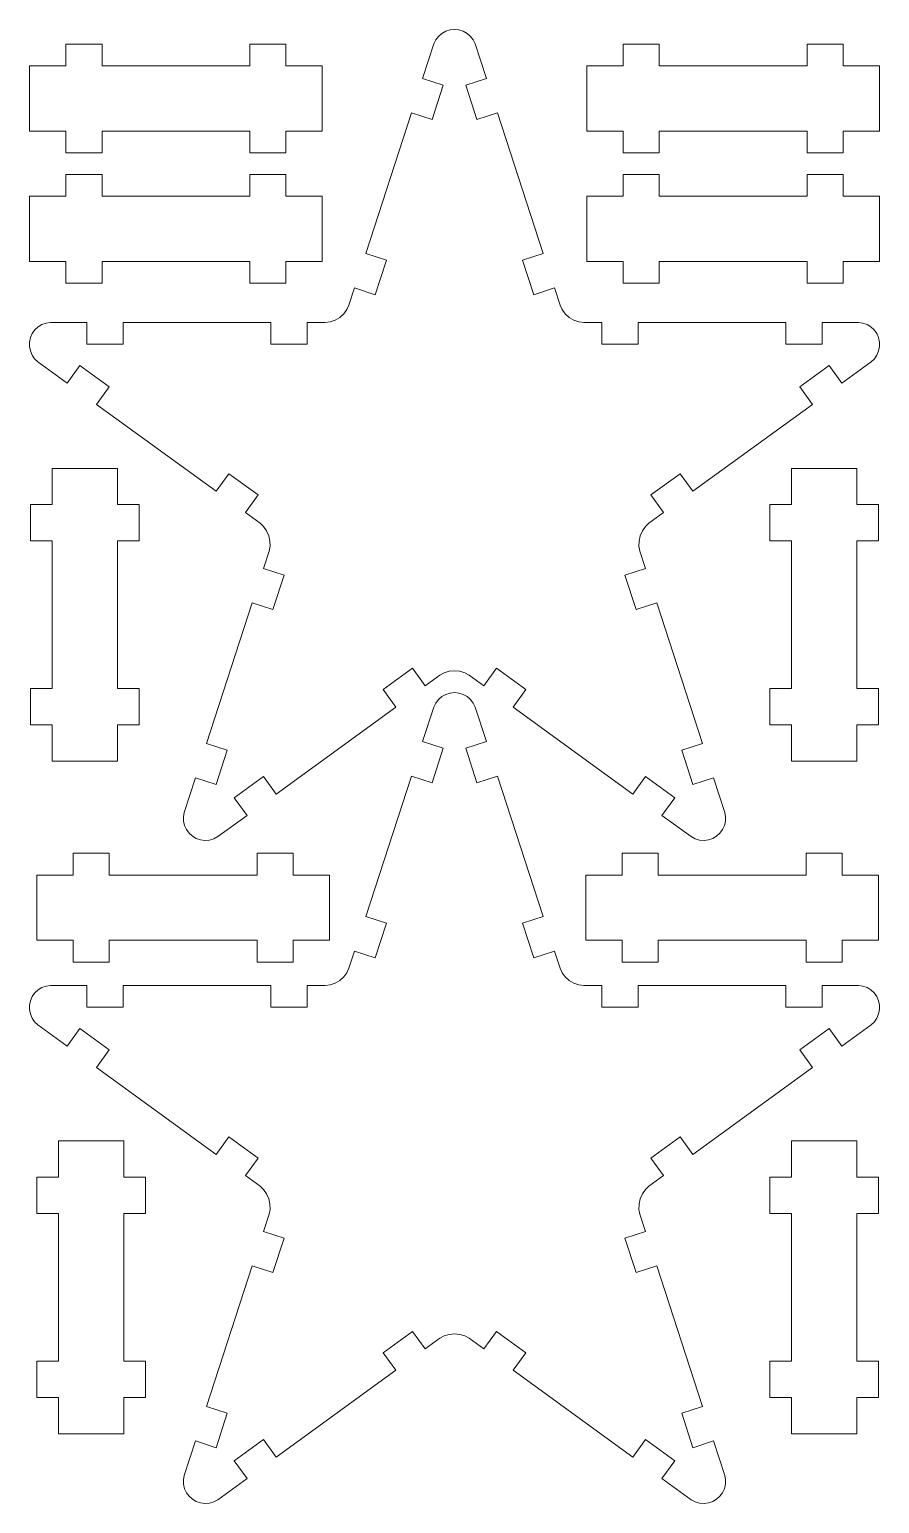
# Model space of a CAD drawing. Header units: centimetres. Extents: x -11.7 to 11.7, y -20.3 to 20.3.
import ezdxf

# ---------------------------------------------------------------- set-up
doc = ezdxf.new("R2010")
doc.units = ezdxf.units.CM
doc.header["$MEASUREMENT"] = 0
doc.layers.add('Camada 1', color=7, linetype='Continuous')

msp = doc.modelspace()

# ---------------------------------------------------------------- linework, layer by layer
at = {"layer": 'Camada 1', "color": 7, "lineweight": 20}
for points, knots in [([(7.45696, -1.26459), (7.45696, -1.26459), (7.47887, -1.38612), (7.47887, -1.38612), (7.47887, -1.38612), (7.47887, -1.38612), (7.47573, -1.50955), (7.47573, -1.50955), (7.47573, -1.50955), (7.47573, -1.50955), (7.44768, -1.62982), (7.44768, -1.62982), (7.44768, -1.62982), (7.44768, -1.62982), (7.39586, -1.74193), (7.39586, -1.74193), (7.39586, -1.74193), (7.39586, -1.74193), (7.32241, -1.8412), (7.32241, -1.8412), (7.32241, -1.8412), (7.32241, -1.8412), (7.23041, -1.92357), (7.23041, -1.92357), (7.23041, -1.92357), (7.23041, -1.92357), (7.12362, -1.98563), (7.12362, -1.98563), (7.12362, -1.98563), (7.12362, -1.98563), (7.00654, -2.02479), (7.00654, -2.02479), (7.00654, -2.02479), (7.00654, -2.02479), (6.88391, -2.03943), (6.88391, -2.03943), (6.88391, -2.03943), (6.88391, -2.03943), (6.76086, -2.02895), (6.76086, -2.02895), (6.76086, -2.02895), (6.76086, -2.02895), (6.64247, -1.99378), (6.64247, -1.99378), (6.64247, -1.99378), (6.64247, -1.99378), (6.53364, -1.93539), (6.53364, -1.93539), (6.53364, -1.93539), (6.53364, -1.93539), (5.72461, -1.34759), (5.72461, -1.34759), (5.72461, -1.34759), (5.72461, -1.34759), (6.07732, -0.86221), (6.07732, -0.86221), (6.07732, -0.86221), (6.07732, -0.86221), (5.26829, -0.27441), (5.26829, -0.27441), (5.26829, -0.27441), (5.26829, -0.27441), (4.91562, -0.75983), (4.91562, -0.75983), (4.91562, -0.75983), (4.91562, -0.75983), (1.61803, 1.63602), (1.61803, 1.63602), (1.61803, 1.63602), (1.61803, 1.63602), (1.9707, 2.12141), (1.9707, 2.12141), (1.9707, 2.12141), (1.9707, 2.12141), (1.16168, 2.70921), (1.16168, 2.70921), (1.16168, 2.70921), (1.16168, 2.70921), (0.80901, 2.22379), (0.80901, 2.22379), (0.80901, 2.22379), (0.80901, 2.22379), (0.40451, 2.51769), (0.40451, 2.51769), (0.40451, 2.51769), (0.40451, 2.51769), (0.28605, 2.58373), (0.28605, 2.58373), (0.28605, 2.58373), (0.28605, 2.58373), (0.14808, 2.62525), (0.14808, 2.62525), (0.14808, 2.62525), (0.14808, 2.62525), (0.00002, 2.63943), (0.00002, 2.63943), (0.00002, 2.63943), (0.00002, 2.63943), (-0.14805, 2.62525), (-0.14805, 2.62525), (-0.14805, 2.62525), (-0.14805, 2.62525), (-0.28602, 2.58373), (-0.28602, 2.58373), (-0.28602, 2.58373), (-0.28602, 2.58373), (-0.40451, 2.51769), (-0.40451, 2.51769), (-0.40451, 2.51769), (-0.40451, 2.51769), (-0.80901, 2.22379), (-0.80901, 2.22379), (-0.80901, 2.22379), (-0.80901, 2.22379), (-1.16168, 2.70921), (-1.16168, 2.70921), (-1.16168, 2.70921), (-1.16168, 2.70921), (-1.97071, 2.12141), (-1.97071, 2.12141), (-1.97071, 2.12141), (-1.97071, 2.12141), (-1.61803, 1.63602), (-1.61803, 1.63602), (-1.61803, 1.63602), (-1.61803, 1.63602), (-4.91559, -0.75983), (-4.91559, -0.75983), (-4.91559, -0.75983), (-4.91559, -0.75983), (-5.2683, -0.27441), (-5.2683, -0.27441), (-5.2683, -0.27441), (-5.2683, -0.27441), (-6.07729, -0.86221), (-6.07729, -0.86221), (-6.07729, -0.86221), (-6.07729, -0.86221), (-5.72461, -1.34759), (-5.72461, -1.34759), (-5.72461, -1.34759), (-5.72461, -1.34759), (-6.53364, -1.93539), (-6.53364, -1.93539), (-6.53364, -1.93539), (-6.53364, -1.93539), (-6.64247, -1.99378), (-6.64247, -1.99378), (-6.64247, -1.99378), (-6.64247, -1.99378), (-6.76083, -2.02895), (-6.76083, -2.02895), (-6.76083, -2.02895), (-6.76083, -2.02895), (-6.88388, -2.03943), (-6.88388, -2.03943), (-6.88388, -2.03943), (-6.88388, -2.03943), (-7.0065, -2.02479), (-7.0065, -2.02479), (-7.0065, -2.02479), (-7.0065, -2.02479), (-7.12363, -1.98563), (-7.12363, -1.98563), (-7.12363, -1.98563), (-7.12363, -1.98563), (-7.23041, -1.92357), (-7.23041, -1.92357), (-7.23041, -1.92357), (-7.23041, -1.92357), (-7.32242, -1.8412), (-7.32242, -1.8412), (-7.32242, -1.8412), (-7.32242, -1.8412), (-7.39586, -1.74193), (-7.39586, -1.74193), (-7.39586, -1.74193), (-7.39586, -1.74193), (-7.44765, -1.62982), (-7.44765, -1.62982), (-7.44765, -1.62982), (-7.44765, -1.62982), (-7.47573, -1.50955), (-7.47573, -1.50955), (-7.47573, -1.50955), (-7.47573, -1.50955), (-7.47887, -1.38612), (-7.47887, -1.38612), (-7.47887, -1.38612), (-7.47887, -1.38612), (-7.45697, -1.26459), (-7.45697, -1.26459), (-7.45697, -1.26459), (-7.45697, -1.26459), (-7.14793, -0.3135), (-7.14793, -0.3135), (-7.14793, -0.3135), (-7.14793, -0.3135), (-6.57728, -0.49892), (-6.57728, -0.49892), (-6.57728, -0.49892), (-6.57728, -0.49892), (-6.26828, 0.45214), (-6.26828, 0.45214), (-6.26828, 0.45214), (-6.26828, 0.45214), (-6.8389, 0.63756), (-6.8389, 0.63756), (-6.8389, 0.63756), (-6.8389, 0.63756), (-5.57934, 4.51409), (-5.57934, 4.51409), (-5.57934, 4.51409), (-5.57934, 4.51409), (-5.00872, 4.32867), (-5.00872, 4.32867), (-5.00872, 4.32867), (-5.00872, 4.32867), (-4.69969, 5.27972), (-4.69969, 5.27972), (-4.69969, 5.27972), (-4.69969, 5.27972), (-5.27034, 5.46514), (-5.27034, 5.46514), (-5.27034, 5.46514), (-5.27034, 5.46514), (-5.11583, 5.94065), (-5.11583, 5.94065), (-5.11583, 5.94065), (-5.11583, 5.94065), (-5.08961, 6.07376), (-5.08961, 6.07376), (-5.08961, 6.07376), (-5.08961, 6.07376), (-5.09275, 6.2178), (-5.09275, 6.2178), (-5.09275, 6.2178), (-5.09275, 6.2178), (-5.12503, 6.363), (-5.12503, 6.363), (-5.12503, 6.363), (-5.12503, 6.363), (-5.18427, 6.49942), (-5.18427, 6.49942), (-5.18427, 6.49942), (-5.18427, 6.49942), (-5.26639, 6.61781), (-5.26639, 6.61781), (-5.26639, 6.61781), (-5.26639, 6.61781), (-5.36584, 6.7101), (-5.36584, 6.7101), (-5.36584, 6.7101), (-5.36584, 6.7101), (-5.77033, 7.00396), (-5.77033, 7.00396), (-5.77033, 7.00396), (-5.77033, 7.00396), (-5.41766, 7.48938), (-5.41766, 7.48938), (-5.41766, 7.48938), (-5.41766, 7.48938), (-6.22669, 8.07718), (-6.22669, 8.07718), (-6.22669, 8.07718), (-6.22669, 8.07718), (-6.57936, 7.59176), (-6.57936, 7.59176), (-6.57936, 7.59176), (-6.57936, 7.59176), (-9.87692, 9.98758), (-9.87692, 9.98758), (-9.87692, 9.98758), (-9.87692, 9.98758), (-9.52424, 10.473), (-9.52424, 10.473), (-9.52424, 10.473), (-9.52424, 10.473), (-10.33327, 11.0608), (-10.33327, 11.0608), (-10.33327, 11.0608), (-10.33327, 11.0608), (-10.68594, 10.57538), (-10.68594, 10.57538), (-10.68594, 10.57538), (-10.68594, 10.57538), (-11.49497, 11.16318), (-11.49497, 11.16318), (-11.49497, 11.16318), (-11.49497, 11.16318), (-11.58411, 11.24862), (-11.58411, 11.24862), (-11.58411, 11.24862), (-11.58411, 11.24862), (-11.65414, 11.35032), (-11.65414, 11.35032), (-11.65414, 11.35032), (-11.65414, 11.35032), (-11.70215, 11.46413), (-11.70215, 11.46413), (-11.70215, 11.46413), (-11.70215, 11.46413), (-11.72611, 11.58527), (-11.72611, 11.58527), (-11.72611, 11.58527), (-11.72611, 11.58527), (-11.72505, 11.70875), (-11.72505, 11.70875), (-11.72505, 11.70875), (-11.72505, 11.70875), (-11.69905, 11.82947), (-11.69905, 11.82947), (-11.69905, 11.82947), (-11.69905, 11.82947), (-11.64913, 11.94243), (-11.64913, 11.94243), (-11.64913, 11.94243), (-11.64913, 11.94243), (-11.57741, 12.04297), (-11.57741, 12.04297), (-11.57741, 12.04297), (-11.57741, 12.04297), (-11.48678, 12.12686), (-11.48678, 12.12686), (-11.48678, 12.12686), (-11.48678, 12.12686), (-11.38109, 12.19071), (-11.38109, 12.19071), (-11.38109, 12.19071), (-11.38109, 12.19071), (-11.26464, 12.23184), (-11.26464, 12.23184), (-11.26464, 12.23184), (-11.26464, 12.23184), (-11.14229, 12.24857), (-11.14229, 12.24857), (-11.14229, 12.24857), (-11.14229, 12.24857), (-10.14227, 12.24857), (-10.14227, 12.24857), (-10.14227, 12.24857), (-10.14227, 12.24857), (-10.14227, 11.64856), (-10.14227, 11.64856), (-10.14227, 11.64856), (-10.14227, 11.64856), (-9.14229, 11.64856), (-9.14229, 11.64856), (-9.14229, 11.64856), (-9.14229, 11.64856), (-9.14229, 12.24857), (-9.14229, 12.24857), (-9.14229, 12.24857), (-9.14229, 12.24857), (-5.06626, 12.24857), (-5.06626, 12.24857), (-5.06626, 12.24857), (-5.06626, 12.24857), (-5.06626, 11.64856), (-5.06626, 11.64856), (-5.06626, 11.64856), (-5.06626, 11.64856), (-4.06628, 11.64856), (-4.06628, 11.64856), (-4.06628, 11.64856), (-4.06628, 11.64856), (-4.06628, 12.24857), (-4.06628, 12.24857), (-4.06628, 12.24857), (-4.06628, 12.24857), (-3.56625, 12.24857), (-3.56625, 12.24857), (-3.56625, 12.24857), (-3.56625, 12.24857), (-3.43159, 12.26476), (-3.43159, 12.26476), (-3.43159, 12.26476), (-3.43159, 12.26476), (-3.29556, 12.31228), (-3.29556, 12.31228), (-3.29556, 12.31228), (-3.29556, 12.31228), (-3.16743, 12.38784), (-3.16743, 12.38784), (-3.16743, 12.38784), (-3.16743, 12.38784), (-3.05599, 12.48634), (-3.05599, 12.48634), (-3.05599, 12.48634), (-3.05599, 12.48634), (-2.96879, 12.60103), (-2.96879, 12.60103), (-2.96879, 12.60103), (-2.96879, 12.60103), (-2.91174, 12.72411), (-2.91174, 12.72411), (-2.91174, 12.72411), (-2.91174, 12.72411), (-2.75726, 13.19962), (-2.75726, 13.19962), (-2.75726, 13.19962), (-2.75726, 13.19962), (-2.18661, 13.0142), (-2.18661, 13.0142), (-2.18661, 13.0142), (-2.18661, 13.0142), (-1.87761, 13.96529), (-1.87761, 13.96529), (-1.87761, 13.96529), (-1.87761, 13.96529), (-2.44823, 14.15067), (-2.44823, 14.15067), (-2.44823, 14.15067), (-2.44823, 14.15067), (-1.18867, 18.02721), (-1.18867, 18.02721), (-1.18867, 18.02721), (-1.18867, 18.02721), (-0.61802, 17.84182), (-0.61802, 17.84182), (-0.61802, 17.84182), (-0.61802, 17.84182), (-0.30902, 18.79288), (-0.30902, 18.79288), (-0.30902, 18.79288), (-0.30902, 18.79288), (-0.87964, 18.97826), (-0.87964, 18.97826), (-0.87964, 18.97826), (-0.87964, 18.97826), (-0.57064, 19.92931), (-0.57064, 19.92931), (-0.57064, 19.92931), (-0.57064, 19.92931), (-0.51691, 20.04055), (-0.51691, 20.04055), (-0.51691, 20.04055), (-0.51691, 20.04055), (-0.44184, 20.13858), (-0.44184, 20.13858), (-0.44184, 20.13858), (-0.44184, 20.13858), (-0.34842, 20.21937), (-0.34842, 20.21937), (-0.34842, 20.21937), (-0.34842, 20.21937), (-0.24061, 20.27962), (-0.24061, 20.27962), (-0.24061, 20.27962), (-0.24061, 20.27962), (-0.12286, 20.31677), (-0.12286, 20.31677), (-0.12286, 20.31677), (-0.12286, 20.31677), (0.00002, 20.32933), (0.00002, 20.32933), (0.00002, 20.32933), (0.00002, 20.32933), (0.12285, 20.31677), (0.12285, 20.31677), (0.12285, 20.31677), (0.12285, 20.31677), (0.24061, 20.27962), (0.24061, 20.27962), (0.24061, 20.27962), (0.24061, 20.27962), (0.34842, 20.21937), (0.34842, 20.21937), (0.34842, 20.21937), (0.34842, 20.21937), (0.44183, 20.13858), (0.44183, 20.13858), (0.44183, 20.13858), (0.44183, 20.13858), (0.51694, 20.04055), (0.51694, 20.04055), (0.51694, 20.04055), (0.51694, 20.04055), (0.57063, 19.92931), (0.57063, 19.92931), (0.57063, 19.92931), (0.57063, 19.92931), (0.87967, 18.97826), (0.87967, 18.97826), (0.87967, 18.97826), (0.87967, 18.97826), (0.30901, 18.79288), (0.30901, 18.79288), (0.30901, 18.79288), (0.30901, 18.79288), (0.61805, 17.84182), (0.61805, 17.84182), (0.61805, 17.84182), (0.61805, 17.84182), (1.18867, 18.02721), (1.18867, 18.02721), (1.18867, 18.02721), (1.18867, 18.02721), (2.44822, 14.15067), (2.44822, 14.15067), (2.44822, 14.15067), (2.44822, 14.15067), (1.87761, 13.96529), (1.87761, 13.96529), (1.87761, 13.96529), (1.87761, 13.96529), (2.1866, 13.0142), (2.1866, 13.0142), (2.1866, 13.0142), (2.1866, 13.0142), (2.75726, 13.19962), (2.75726, 13.19962), (2.75726, 13.19962), (2.75726, 13.19962), (2.91177, 12.72411), (2.91177, 12.72411), (2.91177, 12.72411), (2.91177, 12.72411), (2.96878, 12.60103), (2.96878, 12.60103), (2.96878, 12.60103), (2.96878, 12.60103), (3.05599, 12.48634), (3.05599, 12.48634), (3.05599, 12.48634), (3.05599, 12.48634), (3.16747, 12.38784), (3.16747, 12.38784), (3.16747, 12.38784), (3.16747, 12.38784), (3.29556, 12.31228), (3.29556, 12.31228), (3.29556, 12.31228), (3.29556, 12.31228), (3.43159, 12.26476), (3.43159, 12.26476), (3.43159, 12.26476), (3.43159, 12.26476), (3.56628, 12.24857), (3.56628, 12.24857), (3.56628, 12.24857), (3.56628, 12.24857), (4.06627, 12.24857), (4.06627, 12.24857), (4.06627, 12.24857), (4.06627, 12.24857), (4.06627, 11.64856), (4.06627, 11.64856), (4.06627, 11.64856), (4.06627, 11.64856), (5.06626, 11.64856), (5.06626, 11.64856), (5.06626, 11.64856), (5.06626, 11.64856), (5.06626, 12.24857), (5.06626, 12.24857), (5.06626, 12.24857), (5.06626, 12.24857), (9.14229, 12.24857), (9.14229, 12.24857), (9.14229, 12.24857), (9.14229, 12.24857), (9.14229, 11.64856), (9.14229, 11.64856), (9.14229, 11.64856), (9.14229, 11.64856), (10.14231, 11.64856), (10.14231, 11.64856), (10.14231, 11.64856), (10.14231, 11.64856), (10.14231, 12.24857), (10.14231, 12.24857), (10.14231, 12.24857), (10.14231, 12.24857), (11.14229, 12.24857), (11.14229, 12.24857), (11.14229, 12.24857), (11.14229, 12.24857), (11.26467, 12.23184), (11.26467, 12.23184), (11.26467, 12.23184), (11.26467, 12.23184), (11.38109, 12.19071), (11.38109, 12.19071), (11.38109, 12.19071), (11.38109, 12.19071), (11.48681, 12.12686), (11.48681, 12.12686), (11.48681, 12.12686), (11.48681, 12.12686), (11.57741, 12.04297), (11.57741, 12.04297), (11.57741, 12.04297), (11.57741, 12.04297), (11.64913, 11.94243), (11.64913, 11.94243), (11.64913, 11.94243), (11.64913, 11.94243), (11.69904, 11.82947), (11.69904, 11.82947), (11.69904, 11.82947), (11.69904, 11.82947), (11.72508, 11.70875), (11.72508, 11.70875), (11.72508, 11.70875), (11.72508, 11.70875), (11.7261, 11.58527), (11.7261, 11.58527), (11.7261, 11.58527), (11.7261, 11.58527), (11.70215, 11.46413), (11.70215, 11.46413), (11.70215, 11.46413), (11.70215, 11.46413), (11.65417, 11.35032), (11.65417, 11.35032), (11.65417, 11.35032), (11.65417, 11.35032), (11.58414, 11.24862), (11.58414, 11.24862), (11.58414, 11.24862), (11.58414, 11.24862), (11.49496, 11.16318), (11.49496, 11.16318), (11.49496, 11.16318), (11.49496, 11.16318), (10.68594, 10.57538), (10.68594, 10.57538), (10.68594, 10.57538), (10.68594, 10.57538), (10.33327, 11.0608), (10.33327, 11.0608), (10.33327, 11.0608), (10.33327, 11.0608), (9.52427, 10.473), (9.52427, 10.473), (9.52427, 10.473), (9.52427, 10.473), (9.87695, 9.98758), (9.87695, 9.98758), (9.87695, 9.98758), (9.87695, 9.98758), (6.57936, 7.59176), (6.57936, 7.59176), (6.57936, 7.59176), (6.57936, 7.59176), (6.22668, 8.07718), (6.22668, 8.07718), (6.22668, 8.07718), (6.22668, 8.07718), (5.41766, 7.48938), (5.41766, 7.48938), (5.41766, 7.48938), (5.41766, 7.48938), (5.77033, 7.00396), (5.77033, 7.00396), (5.77033, 7.00396), (5.77033, 7.00396), (5.36584, 6.7101), (5.36584, 6.7101), (5.36584, 6.7101), (5.36584, 6.7101), (5.26639, 6.61781), (5.26639, 6.61781), (5.26639, 6.61781), (5.26639, 6.61781), (5.18426, 6.49942), (5.18426, 6.49942), (5.18426, 6.49942), (5.18426, 6.49942), (5.12507, 6.363), (5.12507, 6.363), (5.12507, 6.363), (5.12507, 6.363), (5.09275, 6.2178), (5.09275, 6.2178), (5.09275, 6.2178), (5.09275, 6.2178), (5.08961, 6.07376), (5.08961, 6.07376), (5.08961, 6.07376), (5.08961, 6.07376), (5.11582, 5.94065), (5.11582, 5.94065), (5.11582, 5.94065), (5.11582, 5.94065), (5.27034, 5.46514), (5.27034, 5.46514), (5.27034, 5.46514), (5.27034, 5.46514), (4.69972, 5.27972), (4.69972, 5.27972), (4.69972, 5.27972), (4.69972, 5.27972), (5.00872, 4.32867), (5.00872, 4.32867), (5.00872, 4.32867), (5.00872, 4.32867), (5.57937, 4.51409), (5.57937, 4.51409), (5.57937, 4.51409), (5.57937, 4.51409), (6.83893, 0.63756), (6.83893, 0.63756), (6.83893, 0.63756), (6.83893, 0.63756), (6.26828, 0.45214), (6.26828, 0.45214), (6.26828, 0.45214), (6.26828, 0.45214), (6.57731, -0.49892), (6.57731, -0.49892), (6.57731, -0.49892), (6.57731, -0.49892), (7.14793, -0.3135), (7.14793, -0.3135), (7.14793, -0.3135), (7.14793, -0.3135), (7.45696, -1.26459), (7.45696, -1.26459)], [0, 0, 0, 0, 0.00552486, 0.00552486, 0.00552486, 0.00552486, 0.01104972, 0.01104972, 0.01104972, 0.01104972, 0.01657459, 0.01657459, 0.01657459, 0.01657459, 0.02209945, 0.02209945, 0.02209945, 0.02209945, 0.02762431, 0.02762431, 0.02762431, 0.02762431, 0.03314917, 0.03314917, 0.03314917, 0.03314917, 0.03867403, 0.03867403, 0.03867403, 0.03867403, 0.0441989, 0.0441989, 0.0441989, 0.0441989, 0.04972376, 0.04972376, 0.04972376, 0.04972376, 0.05524862, 0.05524862, 0.05524862, 0.05524862, 0.06077348, 0.06077348, 0.06077348, 0.06077348, 0.06629834, 0.06629834, 0.06629834, 0.06629834, 0.0718232, 0.0718232, 0.0718232, 0.0718232, 0.07734807, 0.07734807, 0.07734807, 0.07734807, 0.08287293, 0.08287293, 0.08287293, 0.08287293, 0.08839779, 0.08839779, 0.08839779, 0.08839779, 0.09392265, 0.09392265, 0.09392265, 0.09392265, 0.09944751, 0.09944751, 0.09944751, 0.09944751, 0.10497238, 0.10497238, 0.10497238, 0.10497238, 0.11049724, 0.11049724, 0.11049724, 0.11049724, 0.1160221, 0.1160221, 0.1160221, 0.1160221, 0.12154696, 0.12154696, 0.12154696, 0.12154696, 0.12707182, 0.12707182, 0.12707182, 0.12707182, 0.13259669, 0.13259669, 0.13259669, 0.13259669, 0.13812155, 0.13812155, 0.13812155, 0.13812155, 0.14364641, 0.14364641, 0.14364641, 0.14364641, 0.14917127, 0.14917127, 0.14917127, 0.14917127, 0.15469613, 0.15469613, 0.15469613, 0.15469613, 0.16022099, 0.16022099, 0.16022099, 0.16022099, 0.16574586, 0.16574586, 0.16574586, 0.16574586, 0.17127072, 0.17127072, 0.17127072, 0.17127072, 0.17679558, 0.17679558, 0.17679558, 0.17679558, 0.18232044, 0.18232044, 0.18232044, 0.18232044, 0.1878453, 0.1878453, 0.1878453, 0.1878453, 0.19337017, 0.19337017, 0.19337017, 0.19337017, 0.19889503, 0.19889503, 0.19889503, 0.19889503, 0.20441989, 0.20441989, 0.20441989, 0.20441989, 0.20994475, 0.20994475, 0.20994475, 0.20994475, 0.21546961, 0.21546961, 0.21546961, 0.21546961, 0.22099448, 0.22099448, 0.22099448, 0.22099448, 0.22651934, 0.22651934, 0.22651934, 0.22651934, 0.2320442, 0.2320442, 0.2320442, 0.2320442, 0.23756906, 0.23756906, 0.23756906, 0.23756906, 0.24309392, 0.24309392, 0.24309392, 0.24309392, 0.24861878, 0.24861878, 0.24861878, 0.24861878, 0.25414365, 0.25414365, 0.25414365, 0.25414365, 0.25966851, 0.25966851, 0.25966851, 0.25966851, 0.26519337, 0.26519337, 0.26519337, 0.26519337, 0.27071823, 0.27071823, 0.27071823, 0.27071823, 0.27624309, 0.27624309, 0.27624309, 0.27624309, 0.28176796, 0.28176796, 0.28176796, 0.28176796, 0.28729282, 0.28729282, 0.28729282, 0.28729282, 0.29281768, 0.29281768, 0.29281768, 0.29281768, 0.29834254, 0.29834254, 0.29834254, 0.29834254, 0.3038674, 0.3038674, 0.3038674, 0.3038674, 0.30939227, 0.30939227, 0.30939227, 0.30939227, 0.31491713, 0.31491713, 0.31491713, 0.31491713, 0.32044199, 0.32044199, 0.32044199, 0.32044199, 0.32596685, 0.32596685, 0.32596685, 0.32596685, 0.33149171, 0.33149171, 0.33149171, 0.33149171, 0.33701657, 0.33701657, 0.33701657, 0.33701657, 0.34254144, 0.34254144, 0.34254144, 0.34254144, 0.3480663, 0.3480663, 0.3480663, 0.3480663, 0.35359116, 0.35359116, 0.35359116, 0.35359116, 0.35911602, 0.35911602, 0.35911602, 0.35911602, 0.36464088, 0.36464088, 0.36464088, 0.36464088, 0.37016575, 0.37016575, 0.37016575, 0.37016575, 0.37569061, 0.37569061, 0.37569061, 0.37569061, 0.38121547, 0.38121547, 0.38121547, 0.38121547, 0.38674033, 0.38674033, 0.38674033, 0.38674033, 0.39226519, 0.39226519, 0.39226519, 0.39226519, 0.39779006, 0.39779006, 0.39779006, 0.39779006, 0.40331492, 0.40331492, 0.40331492, 0.40331492, 0.40883978, 0.40883978, 0.40883978, 0.40883978, 0.41436464, 0.41436464, 0.41436464, 0.41436464, 0.4198895, 0.4198895, 0.4198895, 0.4198895, 0.42541436, 0.42541436, 0.42541436, 0.42541436, 0.43093923, 0.43093923, 0.43093923, 0.43093923, 0.43646409, 0.43646409, 0.43646409, 0.43646409, 0.44198895, 0.44198895, 0.44198895, 0.44198895, 0.44751381, 0.44751381, 0.44751381, 0.44751381, 0.45303867, 0.45303867, 0.45303867, 0.45303867, 0.45856354, 0.45856354, 0.45856354, 0.45856354, 0.4640884, 0.4640884, 0.4640884, 0.4640884, 0.46961326, 0.46961326, 0.46961326, 0.46961326, 0.47513812, 0.47513812, 0.47513812, 0.47513812, 0.48066298, 0.48066298, 0.48066298, 0.48066298, 0.48618785, 0.48618785, 0.48618785, 0.48618785, 0.49171271, 0.49171271, 0.49171271, 0.49171271, 0.49723757, 0.49723757, 0.49723757, 0.49723757, 0.50276243, 0.50276243, 0.50276243, 0.50276243, 0.50828729, 0.50828729, 0.50828729, 0.50828729, 0.51381215, 0.51381215, 0.51381215, 0.51381215, 0.51933702, 0.51933702, 0.51933702, 0.51933702, 0.52486188, 0.52486188, 0.52486188, 0.52486188, 0.53038674, 0.53038674, 0.53038674, 0.53038674, 0.5359116, 0.5359116, 0.5359116, 0.5359116, 0.54143646, 0.54143646, 0.54143646, 0.54143646, 0.54696133, 0.54696133, 0.54696133, 0.54696133, 0.55248619, 0.55248619, 0.55248619, 0.55248619, 0.55801105, 0.55801105, 0.55801105, 0.55801105, 0.56353591, 0.56353591, 0.56353591, 0.56353591, 0.56906077, 0.56906077, 0.56906077, 0.56906077, 0.57458564, 0.57458564, 0.57458564, 0.57458564, 0.5801105, 0.5801105, 0.5801105, 0.5801105, 0.58563536, 0.58563536, 0.58563536, 0.58563536, 0.59116022, 0.59116022, 0.59116022, 0.59116022, 0.59668508, 0.59668508, 0.59668508, 0.59668508, 0.60220994, 0.60220994, 0.60220994, 0.60220994, 0.60773481, 0.60773481, 0.60773481, 0.60773481, 0.61325967, 0.61325967, 0.61325967, 0.61325967, 0.61878453, 0.61878453, 0.61878453, 0.61878453, 0.62430939, 0.62430939, 0.62430939, 0.62430939, 0.62983425, 0.62983425, 0.62983425, 0.62983425, 0.63535912, 0.63535912, 0.63535912, 0.63535912, 0.64088398, 0.64088398, 0.64088398, 0.64088398, 0.64640884, 0.64640884, 0.64640884, 0.64640884, 0.6519337, 0.6519337, 0.6519337, 0.6519337, 0.65745856, 0.65745856, 0.65745856, 0.65745856, 0.66298343, 0.66298343, 0.66298343, 0.66298343, 0.66850829, 0.66850829, 0.66850829, 0.66850829, 0.67403315, 0.67403315, 0.67403315, 0.67403315, 0.67955801, 0.67955801, 0.67955801, 0.67955801, 0.68508287, 0.68508287, 0.68508287, 0.68508287, 0.69060773, 0.69060773, 0.69060773, 0.69060773, 0.6961326, 0.6961326, 0.6961326, 0.6961326, 0.70165746, 0.70165746, 0.70165746, 0.70165746, 0.70718232, 0.70718232, 0.70718232, 0.70718232, 0.71270718, 0.71270718, 0.71270718, 0.71270718, 0.71823204, 0.71823204, 0.71823204, 0.71823204, 0.72375691, 0.72375691, 0.72375691, 0.72375691, 0.72928177, 0.72928177, 0.72928177, 0.72928177, 0.73480663, 0.73480663, 0.73480663, 0.73480663, 0.74033149, 0.74033149, 0.74033149, 0.74033149, 0.74585635, 0.74585635, 0.74585635, 0.74585635, 0.75138122, 0.75138122, 0.75138122, 0.75138122, 0.75690608, 0.75690608, 0.75690608, 0.75690608, 0.76243094, 0.76243094, 0.76243094, 0.76243094, 0.7679558, 0.7679558, 0.7679558, 0.7679558, 0.77348066, 0.77348066, 0.77348066, 0.77348066, 0.77900552, 0.77900552, 0.77900552, 0.77900552, 0.78453039, 0.78453039, 0.78453039, 0.78453039, 0.79005525, 0.79005525, 0.79005525, 0.79005525, 0.79558011, 0.79558011, 0.79558011, 0.79558011, 0.80110497, 0.80110497, 0.80110497, 0.80110497, 0.80662983, 0.80662983, 0.80662983, 0.80662983, 0.8121547, 0.8121547, 0.8121547, 0.8121547, 0.81767956, 0.81767956, 0.81767956, 0.81767956, 0.82320442, 0.82320442, 0.82320442, 0.82320442, 0.82872928, 0.82872928, 0.82872928, 0.82872928, 0.83425414, 0.83425414, 0.83425414, 0.83425414, 0.83977901, 0.83977901, 0.83977901, 0.83977901, 0.84530387, 0.84530387, 0.84530387, 0.84530387, 0.85082873, 0.85082873, 0.85082873, 0.85082873, 0.85635359, 0.85635359, 0.85635359, 0.85635359, 0.86187845, 0.86187845, 0.86187845, 0.86187845, 0.86740331, 0.86740331, 0.86740331, 0.86740331, 0.87292818, 0.87292818, 0.87292818, 0.87292818, 0.87845304, 0.87845304, 0.87845304, 0.87845304, 0.8839779, 0.8839779, 0.8839779, 0.8839779, 0.88950276, 0.88950276, 0.88950276, 0.88950276, 0.89502762, 0.89502762, 0.89502762, 0.89502762, 0.90055249, 0.90055249, 0.90055249, 0.90055249, 0.90607735, 0.90607735, 0.90607735, 0.90607735, 0.91160221, 0.91160221, 0.91160221, 0.91160221, 0.91712707, 0.91712707, 0.91712707, 0.91712707, 0.92265193, 0.92265193, 0.92265193, 0.92265193, 0.9281768, 0.9281768, 0.9281768, 0.9281768, 0.93370166, 0.93370166, 0.93370166, 0.93370166, 0.93922652, 0.93922652, 0.93922652, 0.93922652, 0.94475138, 0.94475138, 0.94475138, 0.94475138, 0.95027624, 0.95027624, 0.95027624, 0.95027624, 0.9558011, 0.9558011, 0.9558011, 0.9558011, 0.96132597, 0.96132597, 0.96132597, 0.96132597, 0.96685083, 0.96685083, 0.96685083, 0.96685083, 0.97237569, 0.97237569, 0.97237569, 0.97237569, 0.97790055, 0.97790055, 0.97790055, 0.97790055, 0.98342541, 0.98342541, 0.98342541, 0.98342541, 0.98895028, 0.98895028, 0.98895028, 0.98895028, 1, 1, 1, 1]), ([(-11.72505, 17.52598), (-11.72505, 17.52598), (-11.72505, 19.32599), (-11.72505, 19.32599), (-11.72505, 19.32599), (-11.72505, 19.32599), (-10.72506, 19.32599), (-10.72506, 19.32599), (-10.72506, 19.32599), (-10.72506, 19.32599), (-10.72506, 19.926), (-10.72506, 19.926), (-10.72506, 19.926), (-10.72506, 19.926), (-9.72508, 19.926), (-9.72508, 19.926), (-9.72508, 19.926), (-9.72508, 19.926), (-9.72508, 19.32599), (-9.72508, 19.32599), (-9.72508, 19.32599), (-9.72508, 19.32599), (-5.64905, 19.32599), (-5.64905, 19.32599), (-5.64905, 19.32599), (-5.64905, 19.32599), (-5.64905, 19.926), (-5.64905, 19.926), (-5.64905, 19.926), (-5.64905, 19.926), (-4.64903, 19.926), (-4.64903, 19.926), (-4.64903, 19.926), (-4.64903, 19.926), (-4.64903, 19.32599), (-4.64903, 19.32599), (-4.64903, 19.32599), (-4.64903, 19.32599), (-3.64905, 19.32599), (-3.64905, 19.32599), (-3.64905, 19.32599), (-3.64905, 19.32599), (-3.64905, 17.52598), (-3.64905, 17.52598), (-3.64905, 17.52598), (-3.64905, 17.52598), (-4.64903, 17.52598), (-4.64903, 17.52598), (-4.64903, 17.52598), (-4.64903, 17.52598), (-4.64903, 16.92598), (-4.64903, 16.92598), (-4.64903, 16.92598), (-4.64903, 16.92598), (-5.64905, 16.92598), (-5.64905, 16.92598), (-5.64905, 16.92598), (-5.64905, 16.92598), (-5.64905, 17.52598), (-5.64905, 17.52598), (-5.64905, 17.52598), (-5.64905, 17.52598), (-9.72508, 17.52598), (-9.72508, 17.52598), (-9.72508, 17.52598), (-9.72508, 17.52598), (-9.72508, 16.92598), (-9.72508, 16.92598), (-9.72508, 16.92598), (-9.72508, 16.92598), (-10.72506, 16.92598), (-10.72506, 16.92598), (-10.72506, 16.92598), (-10.72506, 16.92598), (-10.72506, 17.52598), (-10.72506, 17.52598), (-10.72506, 17.52598), (-10.72506, 17.52598), (-11.72505, 17.52598), (-11.72505, 17.52598)], [0, 0, 0, 0, 0.04761905, 0.04761905, 0.04761905, 0.04761905, 0.0952381, 0.0952381, 0.0952381, 0.0952381, 0.14285714, 0.14285714, 0.14285714, 0.14285714, 0.19047619, 0.19047619, 0.19047619, 0.19047619, 0.23809524, 0.23809524, 0.23809524, 0.23809524, 0.28571429, 0.28571429, 0.28571429, 0.28571429, 0.33333333, 0.33333333, 0.33333333, 0.33333333, 0.38095238, 0.38095238, 0.38095238, 0.38095238, 0.42857143, 0.42857143, 0.42857143, 0.42857143, 0.47619048, 0.47619048, 0.47619048, 0.47619048, 0.52380952, 0.52380952, 0.52380952, 0.52380952, 0.57142857, 0.57142857, 0.57142857, 0.57142857, 0.61904762, 0.61904762, 0.61904762, 0.61904762, 0.66666667, 0.66666667, 0.66666667, 0.66666667, 0.71428571, 0.71428571, 0.71428571, 0.71428571, 0.76190476, 0.76190476, 0.76190476, 0.76190476, 0.80952381, 0.80952381, 0.80952381, 0.80952381, 0.85714286, 0.85714286, 0.85714286, 0.85714286, 0.9047619, 0.9047619, 0.9047619, 0.9047619, 1, 1, 1, 1]), ([(3.6501, 17.52598), (3.6501, 17.52598), (3.6501, 19.32599), (3.6501, 19.32599), (3.6501, 19.32599), (3.6501, 19.32599), (4.65009, 19.32599), (4.65009, 19.32599), (4.65009, 19.32599), (4.65009, 19.32599), (4.65009, 19.926), (4.65009, 19.926), (4.65009, 19.926), (4.65009, 19.926), (5.6501, 19.926), (5.6501, 19.926), (5.6501, 19.926), (5.6501, 19.926), (5.6501, 19.32599), (5.6501, 19.32599), (5.6501, 19.32599), (5.6501, 19.32599), (9.7261, 19.32599), (9.7261, 19.32599), (9.7261, 19.32599), (9.7261, 19.32599), (9.7261, 19.926), (9.7261, 19.926), (9.7261, 19.926), (9.7261, 19.926), (10.72612, 19.926), (10.72612, 19.926), (10.72612, 19.926), (10.72612, 19.926), (10.72612, 19.32599), (10.72612, 19.32599), (10.72612, 19.32599), (10.72612, 19.32599), (11.7261, 19.32599), (11.7261, 19.32599), (11.7261, 19.32599), (11.7261, 19.32599), (11.7261, 17.52598), (11.7261, 17.52598), (11.7261, 17.52598), (11.7261, 17.52598), (10.72612, 17.52598), (10.72612, 17.52598), (10.72612, 17.52598), (10.72612, 17.52598), (10.72612, 16.92598), (10.72612, 16.92598), (10.72612, 16.92598), (10.72612, 16.92598), (9.7261, 16.92598), (9.7261, 16.92598), (9.7261, 16.92598), (9.7261, 16.92598), (9.7261, 17.52598), (9.7261, 17.52598), (9.7261, 17.52598), (9.7261, 17.52598), (5.6501, 17.52598), (5.6501, 17.52598), (5.6501, 17.52598), (5.6501, 17.52598), (5.6501, 16.92598), (5.6501, 16.92598), (5.6501, 16.92598), (5.6501, 16.92598), (4.65009, 16.92598), (4.65009, 16.92598), (4.65009, 16.92598), (4.65009, 16.92598), (4.65009, 17.52598), (4.65009, 17.52598), (4.65009, 17.52598), (4.65009, 17.52598), (3.6501, 17.52598), (3.6501, 17.52598)], [0, 0, 0, 0, 0.04761905, 0.04761905, 0.04761905, 0.04761905, 0.0952381, 0.0952381, 0.0952381, 0.0952381, 0.14285714, 0.14285714, 0.14285714, 0.14285714, 0.19047619, 0.19047619, 0.19047619, 0.19047619, 0.23809524, 0.23809524, 0.23809524, 0.23809524, 0.28571429, 0.28571429, 0.28571429, 0.28571429, 0.33333333, 0.33333333, 0.33333333, 0.33333333, 0.38095238, 0.38095238, 0.38095238, 0.38095238, 0.42857143, 0.42857143, 0.42857143, 0.42857143, 0.47619048, 0.47619048, 0.47619048, 0.47619048, 0.52380952, 0.52380952, 0.52380952, 0.52380952, 0.57142857, 0.57142857, 0.57142857, 0.57142857, 0.61904762, 0.61904762, 0.61904762, 0.61904762, 0.66666667, 0.66666667, 0.66666667, 0.66666667, 0.71428571, 0.71428571, 0.71428571, 0.71428571, 0.76190476, 0.76190476, 0.76190476, 0.76190476, 0.80952381, 0.80952381, 0.80952381, 0.80952381, 0.85714286, 0.85714286, 0.85714286, 0.85714286, 0.9047619, 0.9047619, 0.9047619, 0.9047619, 1, 1, 1, 1]), ([(-4.64903, 16.32738), (-4.64903, 16.32738), (-4.64903, 15.72741), (-4.64903, 15.72741), (-4.64903, 15.72741), (-4.64903, 15.72741), (-3.64905, 15.72741), (-3.64905, 15.72741), (-3.64905, 15.72741), (-3.64905, 15.72741), (-3.64905, 13.9274), (-3.64905, 13.9274), (-3.64905, 13.9274), (-3.64905, 13.9274), (-4.64903, 13.9274), (-4.64903, 13.9274), (-4.64903, 13.9274), (-4.64903, 13.9274), (-4.64903, 13.3274), (-4.64903, 13.3274), (-4.64903, 13.3274), (-4.64903, 13.3274), (-5.64905, 13.3274), (-5.64905, 13.3274), (-5.64905, 13.3274), (-5.64905, 13.3274), (-5.64905, 13.9274), (-5.64905, 13.9274), (-5.64905, 13.9274), (-5.64905, 13.9274), (-9.72508, 13.9274), (-9.72508, 13.9274), (-9.72508, 13.9274), (-9.72508, 13.9274), (-9.72508, 13.3274), (-9.72508, 13.3274), (-9.72508, 13.3274), (-9.72508, 13.3274), (-10.72506, 13.3274), (-10.72506, 13.3274), (-10.72506, 13.3274), (-10.72506, 13.3274), (-10.72506, 13.9274), (-10.72506, 13.9274), (-10.72506, 13.9274), (-10.72506, 13.9274), (-11.72505, 13.9274), (-11.72505, 13.9274), (-11.72505, 13.9274), (-11.72505, 13.9274), (-11.72505, 15.72741), (-11.72505, 15.72741), (-11.72505, 15.72741), (-11.72505, 15.72741), (-10.72506, 15.72741), (-10.72506, 15.72741), (-10.72506, 15.72741), (-10.72506, 15.72741), (-10.72506, 16.32738), (-10.72506, 16.32738), (-10.72506, 16.32738), (-10.72506, 16.32738), (-9.72508, 16.32738), (-9.72508, 16.32738), (-9.72508, 16.32738), (-9.72508, 16.32738), (-9.72508, 15.72741), (-9.72508, 15.72741), (-9.72508, 15.72741), (-9.72508, 15.72741), (-5.64905, 15.72741), (-5.64905, 15.72741), (-5.64905, 15.72741), (-5.64905, 15.72741), (-5.64905, 16.32738), (-5.64905, 16.32738), (-5.64905, 16.32738), (-5.64905, 16.32738), (-4.64903, 16.32738), (-4.64903, 16.32738)], [0, 0, 0, 0, 0.04761905, 0.04761905, 0.04761905, 0.04761905, 0.0952381, 0.0952381, 0.0952381, 0.0952381, 0.14285714, 0.14285714, 0.14285714, 0.14285714, 0.19047619, 0.19047619, 0.19047619, 0.19047619, 0.23809524, 0.23809524, 0.23809524, 0.23809524, 0.28571429, 0.28571429, 0.28571429, 0.28571429, 0.33333333, 0.33333333, 0.33333333, 0.33333333, 0.38095238, 0.38095238, 0.38095238, 0.38095238, 0.42857143, 0.42857143, 0.42857143, 0.42857143, 0.47619048, 0.47619048, 0.47619048, 0.47619048, 0.52380952, 0.52380952, 0.52380952, 0.52380952, 0.57142857, 0.57142857, 0.57142857, 0.57142857, 0.61904762, 0.61904762, 0.61904762, 0.61904762, 0.66666667, 0.66666667, 0.66666667, 0.66666667, 0.71428571, 0.71428571, 0.71428571, 0.71428571, 0.76190476, 0.76190476, 0.76190476, 0.76190476, 0.80952381, 0.80952381, 0.80952381, 0.80952381, 0.85714286, 0.85714286, 0.85714286, 0.85714286, 0.9047619, 0.9047619, 0.9047619, 0.9047619, 1, 1, 1, 1]), ([(9.7261, 13.3274), (9.7261, 13.3274), (9.7261, 13.9274), (9.7261, 13.9274), (9.7261, 13.9274), (9.7261, 13.9274), (5.6501, 13.9274), (5.6501, 13.9274), (5.6501, 13.9274), (5.6501, 13.9274), (5.6501, 13.3274), (5.6501, 13.3274), (5.6501, 13.3274), (5.6501, 13.3274), (4.65009, 13.3274), (4.65009, 13.3274), (4.65009, 13.3274), (4.65009, 13.3274), (4.65009, 13.9274), (4.65009, 13.9274), (4.65009, 13.9274), (4.65009, 13.9274), (3.6501, 13.9274), (3.6501, 13.9274), (3.6501, 13.9274), (3.6501, 13.9274), (3.6501, 15.72741), (3.6501, 15.72741), (3.6501, 15.72741), (3.6501, 15.72741), (4.65009, 15.72741), (4.65009, 15.72741), (4.65009, 15.72741), (4.65009, 15.72741), (4.65009, 16.32738), (4.65009, 16.32738), (4.65009, 16.32738), (4.65009, 16.32738), (5.6501, 16.32738), (5.6501, 16.32738), (5.6501, 16.32738), (5.6501, 16.32738), (5.6501, 15.72741), (5.6501, 15.72741), (5.6501, 15.72741), (5.6501, 15.72741), (9.7261, 15.72741), (9.7261, 15.72741), (9.7261, 15.72741), (9.7261, 15.72741), (9.7261, 16.32738), (9.7261, 16.32738), (9.7261, 16.32738), (9.7261, 16.32738), (10.72612, 16.32738), (10.72612, 16.32738), (10.72612, 16.32738), (10.72612, 16.32738), (10.72612, 15.72741), (10.72612, 15.72741), (10.72612, 15.72741), (10.72612, 15.72741), (11.7261, 15.72741), (11.7261, 15.72741), (11.7261, 15.72741), (11.7261, 15.72741), (11.7261, 13.9274), (11.7261, 13.9274), (11.7261, 13.9274), (11.7261, 13.9274), (10.72612, 13.9274), (10.72612, 13.9274), (10.72612, 13.9274), (10.72612, 13.9274), (10.72612, 13.3274), (10.72612, 13.3274), (10.72612, 13.3274), (10.72612, 13.3274), (9.7261, 13.3274), (9.7261, 13.3274)], [0, 0, 0, 0, 0.04761905, 0.04761905, 0.04761905, 0.04761905, 0.0952381, 0.0952381, 0.0952381, 0.0952381, 0.14285714, 0.14285714, 0.14285714, 0.14285714, 0.19047619, 0.19047619, 0.19047619, 0.19047619, 0.23809524, 0.23809524, 0.23809524, 0.23809524, 0.28571429, 0.28571429, 0.28571429, 0.28571429, 0.33333333, 0.33333333, 0.33333333, 0.33333333, 0.38095238, 0.38095238, 0.38095238, 0.38095238, 0.42857143, 0.42857143, 0.42857143, 0.42857143, 0.47619048, 0.47619048, 0.47619048, 0.47619048, 0.52380952, 0.52380952, 0.52380952, 0.52380952, 0.57142857, 0.57142857, 0.57142857, 0.57142857, 0.61904762, 0.61904762, 0.61904762, 0.61904762, 0.66666667, 0.66666667, 0.66666667, 0.66666667, 0.71428571, 0.71428571, 0.71428571, 0.71428571, 0.76190476, 0.76190476, 0.76190476, 0.76190476, 0.80952381, 0.80952381, 0.80952381, 0.80952381, 0.85714286, 0.85714286, 0.85714286, 0.85714286, 0.9047619, 0.9047619, 0.9047619, 0.9047619, 1, 1, 1, 1]), ([(-9.29907, 6.22319), (-9.29907, 6.22319), (-9.29907, 2.14716), (-9.29907, 2.14716), (-9.29907, 2.14716), (-9.29907, 2.14716), (-8.69906, 2.14716), (-8.69906, 2.14716), (-8.69906, 2.14716), (-8.69906, 2.14716), (-8.69906, 1.14718), (-8.69906, 1.14718), (-8.69906, 1.14718), (-8.69906, 1.14718), (-9.29907, 1.14718), (-9.29907, 1.14718), (-9.29907, 1.14718), (-9.29907, 1.14718), (-9.29907, 0.14716), (-9.29907, 0.14716), (-9.29907, 0.14716), (-9.29907, 0.14716), (-11.09904, 0.14716), (-11.09904, 0.14716), (-11.09904, 0.14716), (-11.09904, 0.14716), (-11.09904, 1.14718), (-11.09904, 1.14718), (-11.09904, 1.14718), (-11.09904, 1.14718), (-11.69905, 1.14718), (-11.69905, 1.14718), (-11.69905, 1.14718), (-11.69905, 1.14718), (-11.69905, 2.14716), (-11.69905, 2.14716), (-11.69905, 2.14716), (-11.69905, 2.14716), (-11.09904, 2.14716), (-11.09904, 2.14716), (-11.09904, 2.14716), (-11.09904, 2.14716), (-11.09904, 6.22319), (-11.09904, 6.22319), (-11.09904, 6.22319), (-11.09904, 6.22319), (-11.69905, 6.22319), (-11.69905, 6.22319), (-11.69905, 6.22319), (-11.69905, 6.22319), (-11.69905, 7.22318), (-11.69905, 7.22318), (-11.69905, 7.22318), (-11.69905, 7.22318), (-11.09904, 7.22318), (-11.09904, 7.22318), (-11.09904, 7.22318), (-11.09904, 7.22318), (-11.09904, 8.2232), (-11.09904, 8.2232), (-11.09904, 8.2232), (-11.09904, 8.2232), (-9.29907, 8.2232), (-9.29907, 8.2232), (-9.29907, 8.2232), (-9.29907, 8.2232), (-9.29907, 7.22318), (-9.29907, 7.22318), (-9.29907, 7.22318), (-9.29907, 7.22318), (-8.69906, 7.22318), (-8.69906, 7.22318), (-8.69906, 7.22318), (-8.69906, 7.22318), (-8.69906, 6.22319), (-8.69906, 6.22319), (-8.69906, 6.22319), (-8.69906, 6.22319), (-9.29907, 6.22319), (-9.29907, 6.22319)], [0, 0, 0, 0, 0.04761905, 0.04761905, 0.04761905, 0.04761905, 0.0952381, 0.0952381, 0.0952381, 0.0952381, 0.14285714, 0.14285714, 0.14285714, 0.14285714, 0.19047619, 0.19047619, 0.19047619, 0.19047619, 0.23809524, 0.23809524, 0.23809524, 0.23809524, 0.28571429, 0.28571429, 0.28571429, 0.28571429, 0.33333333, 0.33333333, 0.33333333, 0.33333333, 0.38095238, 0.38095238, 0.38095238, 0.38095238, 0.42857143, 0.42857143, 0.42857143, 0.42857143, 0.47619048, 0.47619048, 0.47619048, 0.47619048, 0.52380952, 0.52380952, 0.52380952, 0.52380952, 0.57142857, 0.57142857, 0.57142857, 0.57142857, 0.61904762, 0.61904762, 0.61904762, 0.61904762, 0.66666667, 0.66666667, 0.66666667, 0.66666667, 0.71428571, 0.71428571, 0.71428571, 0.71428571, 0.76190476, 0.76190476, 0.76190476, 0.76190476, 0.80952381, 0.80952381, 0.80952381, 0.80952381, 0.85714286, 0.85714286, 0.85714286, 0.85714286, 0.9047619, 0.9047619, 0.9047619, 0.9047619, 1, 1, 1, 1]), ([(11.09904, 8.2232), (11.09904, 8.2232), (11.09904, 7.22318), (11.09904, 7.22318), (11.09904, 7.22318), (11.09904, 7.22318), (11.69904, 7.22318), (11.69904, 7.22318), (11.69904, 7.22318), (11.69904, 7.22318), (11.69904, 6.22319), (11.69904, 6.22319), (11.69904, 6.22319), (11.69904, 6.22319), (11.09904, 6.22319), (11.09904, 6.22319), (11.09904, 6.22319), (11.09904, 6.22319), (11.09904, 2.14716), (11.09904, 2.14716), (11.09904, 2.14716), (11.09904, 2.14716), (11.69904, 2.14716), (11.69904, 2.14716), (11.69904, 2.14716), (11.69904, 2.14716), (11.69904, 1.14718), (11.69904, 1.14718), (11.69904, 1.14718), (11.69904, 1.14718), (11.09904, 1.14718), (11.09904, 1.14718), (11.09904, 1.14718), (11.09904, 1.14718), (11.09904, 0.14716), (11.09904, 0.14716), (11.09904, 0.14716), (11.09904, 0.14716), (9.29906, 0.14716), (9.29906, 0.14716), (9.29906, 0.14716), (9.29906, 0.14716), (9.29906, 1.14718), (9.29906, 1.14718), (9.29906, 1.14718), (9.29906, 1.14718), (8.69906, 1.14718), (8.69906, 1.14718), (8.69906, 1.14718), (8.69906, 1.14718), (8.69906, 2.14716), (8.69906, 2.14716), (8.69906, 2.14716), (8.69906, 2.14716), (9.29906, 2.14716), (9.29906, 2.14716), (9.29906, 2.14716), (9.29906, 2.14716), (9.29906, 6.22319), (9.29906, 6.22319), (9.29906, 6.22319), (9.29906, 6.22319), (8.69906, 6.22319), (8.69906, 6.22319), (8.69906, 6.22319), (8.69906, 6.22319), (8.69906, 7.22318), (8.69906, 7.22318), (8.69906, 7.22318), (8.69906, 7.22318), (9.29906, 7.22318), (9.29906, 7.22318), (9.29906, 7.22318), (9.29906, 7.22318), (9.29906, 8.2232), (9.29906, 8.2232), (9.29906, 8.2232), (9.29906, 8.2232), (11.09904, 8.2232), (11.09904, 8.2232)], [0, 0, 0, 0, 0.04761905, 0.04761905, 0.04761905, 0.04761905, 0.0952381, 0.0952381, 0.0952381, 0.0952381, 0.14285714, 0.14285714, 0.14285714, 0.14285714, 0.19047619, 0.19047619, 0.19047619, 0.19047619, 0.23809524, 0.23809524, 0.23809524, 0.23809524, 0.28571429, 0.28571429, 0.28571429, 0.28571429, 0.33333333, 0.33333333, 0.33333333, 0.33333333, 0.38095238, 0.38095238, 0.38095238, 0.38095238, 0.42857143, 0.42857143, 0.42857143, 0.42857143, 0.47619048, 0.47619048, 0.47619048, 0.47619048, 0.52380952, 0.52380952, 0.52380952, 0.52380952, 0.57142857, 0.57142857, 0.57142857, 0.57142857, 0.61904762, 0.61904762, 0.61904762, 0.61904762, 0.66666667, 0.66666667, 0.66666667, 0.66666667, 0.71428571, 0.71428571, 0.71428571, 0.71428571, 0.76190476, 0.76190476, 0.76190476, 0.76190476, 0.80952381, 0.80952381, 0.80952381, 0.80952381, 0.85714286, 0.85714286, 0.85714286, 0.85714286, 0.9047619, 0.9047619, 0.9047619, 0.9047619, 1, 1, 1, 1]), ([(7.45696, -19.55449), (7.45696, -19.55449), (7.47887, -19.67602), (7.47887, -19.67602), (7.47887, -19.67602), (7.47887, -19.67602), (7.47573, -19.79946), (7.47573, -19.79946), (7.47573, -19.79946), (7.47573, -19.79946), (7.44768, -19.91972), (7.44768, -19.91972), (7.44768, -19.91972), (7.44768, -19.91972), (7.39586, -20.03183), (7.39586, -20.03183), (7.39586, -20.03183), (7.39586, -20.03183), (7.32241, -20.13111), (7.32241, -20.13111), (7.32241, -20.13111), (7.32241, -20.13111), (7.23041, -20.21348), (7.23041, -20.21348), (7.23041, -20.21348), (7.23041, -20.21348), (7.12362, -20.27553), (7.12362, -20.27553), (7.12362, -20.27553), (7.12362, -20.27553), (7.00654, -20.31469), (7.00654, -20.31469), (7.00654, -20.31469), (7.00654, -20.31469), (6.88391, -20.32933), (6.88391, -20.32933), (6.88391, -20.32933), (6.88391, -20.32933), (6.76086, -20.31885), (6.76086, -20.31885), (6.76086, -20.31885), (6.76086, -20.31885), (6.64247, -20.28368), (6.64247, -20.28368), (6.64247, -20.28368), (6.64247, -20.28368), (6.53364, -20.2253), (6.53364, -20.2253), (6.53364, -20.2253), (6.53364, -20.2253), (5.72461, -19.6375), (5.72461, -19.6375), (5.72461, -19.6375), (5.72461, -19.6375), (6.07732, -19.15211), (6.07732, -19.15211), (6.07732, -19.15211), (6.07732, -19.15211), (5.26829, -18.56431), (5.26829, -18.56431), (5.26829, -18.56431), (5.26829, -18.56431), (4.91562, -19.04974), (4.91562, -19.04974), (4.91562, -19.04974), (4.91562, -19.04974), (1.61803, -16.65392), (1.61803, -16.65392), (1.61803, -16.65392), (1.61803, -16.65392), (1.9707, -16.16849), (1.9707, -16.16849), (1.9707, -16.16849), (1.9707, -16.16849), (1.16168, -15.5807), (1.16168, -15.5807), (1.16168, -15.5807), (1.16168, -15.5807), (0.80901, -16.06612), (0.80901, -16.06612), (0.80901, -16.06612), (0.80901, -16.06612), (0.40451, -15.77222), (0.40451, -15.77222), (0.40451, -15.77222), (0.40451, -15.77222), (0.28605, -15.70618), (0.28605, -15.70618), (0.28605, -15.70618), (0.28605, -15.70618), (0.14808, -15.66466), (0.14808, -15.66466), (0.14808, -15.66466), (0.14808, -15.66466), (0.00002, -15.65048), (0.00002, -15.65048), (0.00002, -15.65048), (0.00002, -15.65048), (-0.14805, -15.66466), (-0.14805, -15.66466), (-0.14805, -15.66466), (-0.14805, -15.66466), (-0.28602, -15.70618), (-0.28602, -15.70618), (-0.28602, -15.70618), (-0.28602, -15.70618), (-0.40451, -15.77222), (-0.40451, -15.77222), (-0.40451, -15.77222), (-0.40451, -15.77222), (-0.80901, -16.06612), (-0.80901, -16.06612), (-0.80901, -16.06612), (-0.80901, -16.06612), (-1.16168, -15.5807), (-1.16168, -15.5807), (-1.16168, -15.5807), (-1.16168, -15.5807), (-1.97071, -16.16849), (-1.97071, -16.16849), (-1.97071, -16.16849), (-1.97071, -16.16849), (-1.61803, -16.65392), (-1.61803, -16.65392), (-1.61803, -16.65392), (-1.61803, -16.65392), (-4.91559, -19.04974), (-4.91559, -19.04974), (-4.91559, -19.04974), (-4.91559, -19.04974), (-5.2683, -18.56431), (-5.2683, -18.56431), (-5.2683, -18.56431), (-5.2683, -18.56431), (-6.07729, -19.15211), (-6.07729, -19.15211), (-6.07729, -19.15211), (-6.07729, -19.15211), (-5.72461, -19.6375), (-5.72461, -19.6375), (-5.72461, -19.6375), (-5.72461, -19.6375), (-6.53364, -20.2253), (-6.53364, -20.2253), (-6.53364, -20.2253), (-6.53364, -20.2253), (-6.64247, -20.28368), (-6.64247, -20.28368), (-6.64247, -20.28368), (-6.64247, -20.28368), (-6.76083, -20.31885), (-6.76083, -20.31885), (-6.76083, -20.31885), (-6.76083, -20.31885), (-6.88388, -20.32933), (-6.88388, -20.32933), (-6.88388, -20.32933), (-6.88388, -20.32933), (-7.0065, -20.31469), (-7.0065, -20.31469), (-7.0065, -20.31469), (-7.0065, -20.31469), (-7.12363, -20.27553), (-7.12363, -20.27553), (-7.12363, -20.27553), (-7.12363, -20.27553), (-7.23041, -20.21348), (-7.23041, -20.21348), (-7.23041, -20.21348), (-7.23041, -20.21348), (-7.32242, -20.13111), (-7.32242, -20.13111), (-7.32242, -20.13111), (-7.32242, -20.13111), (-7.39586, -20.03183), (-7.39586, -20.03183), (-7.39586, -20.03183), (-7.39586, -20.03183), (-7.44765, -19.91972), (-7.44765, -19.91972), (-7.44765, -19.91972), (-7.44765, -19.91972), (-7.47573, -19.79946), (-7.47573, -19.79946), (-7.47573, -19.79946), (-7.47573, -19.79946), (-7.47887, -19.67602), (-7.47887, -19.67602), (-7.47887, -19.67602), (-7.47887, -19.67602), (-7.45697, -19.55449), (-7.45697, -19.55449), (-7.45697, -19.55449), (-7.45697, -19.55449), (-7.14793, -18.60344), (-7.14793, -18.60344), (-7.14793, -18.60344), (-7.14793, -18.60344), (-6.57728, -18.78882), (-6.57728, -18.78882), (-6.57728, -18.78882), (-6.57728, -18.78882), (-6.26828, -17.83777), (-6.26828, -17.83777), (-6.26828, -17.83777), (-6.26828, -17.83777), (-6.8389, -17.65235), (-6.8389, -17.65235), (-6.8389, -17.65235), (-6.8389, -17.65235), (-5.57934, -13.77581), (-5.57934, -13.77581), (-5.57934, -13.77581), (-5.57934, -13.77581), (-5.00872, -13.96123), (-5.00872, -13.96123), (-5.00872, -13.96123), (-5.00872, -13.96123), (-4.69969, -13.01018), (-4.69969, -13.01018), (-4.69969, -13.01018), (-4.69969, -13.01018), (-5.27034, -12.82476), (-5.27034, -12.82476), (-5.27034, -12.82476), (-5.27034, -12.82476), (-5.11583, -12.34925), (-5.11583, -12.34925), (-5.11583, -12.34925), (-5.11583, -12.34925), (-5.08961, -12.21615), (-5.08961, -12.21615), (-5.08961, -12.21615), (-5.08961, -12.21615), (-5.09275, -12.07211), (-5.09275, -12.07211), (-5.09275, -12.07211), (-5.09275, -12.07211), (-5.12503, -11.92691), (-5.12503, -11.92691), (-5.12503, -11.92691), (-5.12503, -11.92691), (-5.18427, -11.79049), (-5.18427, -11.79049), (-5.18427, -11.79049), (-5.18427, -11.79049), (-5.26639, -11.67209), (-5.26639, -11.67209), (-5.26639, -11.67209), (-5.26639, -11.67209), (-5.36584, -11.57981), (-5.36584, -11.57981), (-5.36584, -11.57981), (-5.36584, -11.57981), (-5.77033, -11.28594), (-5.77033, -11.28594), (-5.77033, -11.28594), (-5.77033, -11.28594), (-5.41766, -10.80052), (-5.41766, -10.80052), (-5.41766, -10.80052), (-5.41766, -10.80052), (-6.22669, -10.21272), (-6.22669, -10.21272), (-6.22669, -10.21272), (-6.22669, -10.21272), (-6.57936, -10.69815), (-6.57936, -10.69815), (-6.57936, -10.69815), (-6.57936, -10.69815), (-9.87692, -8.30233), (-9.87692, -8.30233), (-9.87692, -8.30233), (-9.87692, -8.30233), (-9.52424, -7.8169), (-9.52424, -7.8169), (-9.52424, -7.8169), (-9.52424, -7.8169), (-10.33327, -7.22914), (-10.33327, -7.22914), (-10.33327, -7.22914), (-10.33327, -7.22914), (-10.68594, -7.71453), (-10.68594, -7.71453), (-10.68594, -7.71453), (-10.68594, -7.71453), (-11.49497, -7.12677), (-11.49497, -7.12677), (-11.49497, -7.12677), (-11.49497, -7.12677), (-11.58411, -7.04132), (-11.58411, -7.04132), (-11.58411, -7.04132), (-11.58411, -7.04132), (-11.65414, -6.93958), (-11.65414, -6.93958), (-11.65414, -6.93958), (-11.65414, -6.93958), (-11.70215, -6.82581), (-11.70215, -6.82581), (-11.70215, -6.82581), (-11.70215, -6.82581), (-11.72611, -6.70467), (-11.72611, -6.70467), (-11.72611, -6.70467), (-11.72611, -6.70467), (-11.72505, -6.58116), (-11.72505, -6.58116), (-11.72505, -6.58116), (-11.72505, -6.58116), (-11.69905, -6.46044), (-11.69905, -6.46044), (-11.69905, -6.46044), (-11.69905, -6.46044), (-11.64913, -6.34748), (-11.64913, -6.34748), (-11.64913, -6.34748), (-11.64913, -6.34748), (-11.57741, -6.24697), (-11.57741, -6.24697), (-11.57741, -6.24697), (-11.57741, -6.24697), (-11.48678, -6.16305), (-11.48678, -6.16305), (-11.48678, -6.16305), (-11.48678, -6.16305), (-11.38109, -6.09919), (-11.38109, -6.09919), (-11.38109, -6.09919), (-11.38109, -6.09919), (-11.26464, -6.05806), (-11.26464, -6.05806), (-11.26464, -6.05806), (-11.26464, -6.05806), (-11.14229, -6.04134), (-11.14229, -6.04134), (-11.14229, -6.04134), (-11.14229, -6.04134), (-10.14227, -6.04134), (-10.14227, -6.04134), (-10.14227, -6.04134), (-10.14227, -6.04134), (-10.14227, -6.64134), (-10.14227, -6.64134), (-10.14227, -6.64134), (-10.14227, -6.64134), (-9.14229, -6.64134), (-9.14229, -6.64134), (-9.14229, -6.64134), (-9.14229, -6.64134), (-9.14229, -6.04134), (-9.14229, -6.04134), (-9.14229, -6.04134), (-9.14229, -6.04134), (-5.06626, -6.04134), (-5.06626, -6.04134), (-5.06626, -6.04134), (-5.06626, -6.04134), (-5.06626, -6.64134), (-5.06626, -6.64134), (-5.06626, -6.64134), (-5.06626, -6.64134), (-4.06628, -6.64134), (-4.06628, -6.64134), (-4.06628, -6.64134), (-4.06628, -6.64134), (-4.06628, -6.04134), (-4.06628, -6.04134), (-4.06628, -6.04134), (-4.06628, -6.04134), (-3.56625, -6.04134), (-3.56625, -6.04134), (-3.56625, -6.04134), (-3.56625, -6.04134), (-3.43159, -6.02515), (-3.43159, -6.02515), (-3.43159, -6.02515), (-3.43159, -6.02515), (-3.29556, -5.97763), (-3.29556, -5.97763), (-3.29556, -5.97763), (-3.29556, -5.97763), (-3.16743, -5.90206), (-3.16743, -5.90206), (-3.16743, -5.90206), (-3.16743, -5.90206), (-3.05599, -5.80357), (-3.05599, -5.80357), (-3.05599, -5.80357), (-3.05599, -5.80357), (-2.96879, -5.68888), (-2.96879, -5.68888), (-2.96879, -5.68888), (-2.96879, -5.68888), (-2.91174, -5.56579), (-2.91174, -5.56579), (-2.91174, -5.56579), (-2.91174, -5.56579), (-2.75726, -5.09028), (-2.75726, -5.09028), (-2.75726, -5.09028), (-2.75726, -5.09028), (-2.18661, -5.2757), (-2.18661, -5.2757), (-2.18661, -5.2757), (-2.18661, -5.2757), (-1.87761, -4.32465), (-1.87761, -4.32465), (-1.87761, -4.32465), (-1.87761, -4.32465), (-2.44823, -4.13923), (-2.44823, -4.13923), (-2.44823, -4.13923), (-2.44823, -4.13923), (-1.18867, -0.2627), (-1.18867, -0.2627), (-1.18867, -0.2627), (-1.18867, -0.2627), (-0.61802, -0.44812), (-0.61802, -0.44812), (-0.61802, -0.44812), (-0.61802, -0.44812), (-0.30902, 0.50297), (-0.30902, 0.50297), (-0.30902, 0.50297), (-0.30902, 0.50297), (-0.87964, 0.68836), (-0.87964, 0.68836), (-0.87964, 0.68836), (-0.87964, 0.68836), (-0.57064, 1.63941), (-0.57064, 1.63941), (-0.57064, 1.63941), (-0.57064, 1.63941), (-0.51691, 1.75064), (-0.51691, 1.75064), (-0.51691, 1.75064), (-0.51691, 1.75064), (-0.44184, 1.84864), (-0.44184, 1.84864), (-0.44184, 1.84864), (-0.44184, 1.84864), (-0.34842, 1.92946), (-0.34842, 1.92946), (-0.34842, 1.92946), (-0.34842, 1.92946), (-0.24061, 1.98968), (-0.24061, 1.98968), (-0.24061, 1.98968), (-0.24061, 1.98968), (-0.12286, 2.02687), (-0.12286, 2.02687), (-0.12286, 2.02687), (-0.12286, 2.02687), (0.00002, 2.03942), (0.00002, 2.03942), (0.00002, 2.03942), (0.00002, 2.03942), (0.12285, 2.02687), (0.12285, 2.02687), (0.12285, 2.02687), (0.12285, 2.02687), (0.24061, 1.98968), (0.24061, 1.98968), (0.24061, 1.98968), (0.24061, 1.98968), (0.34842, 1.92946), (0.34842, 1.92946), (0.34842, 1.92946), (0.34842, 1.92946), (0.44183, 1.84864), (0.44183, 1.84864), (0.44183, 1.84864), (0.44183, 1.84864), (0.51694, 1.75064), (0.51694, 1.75064), (0.51694, 1.75064), (0.51694, 1.75064), (0.57063, 1.63941), (0.57063, 1.63941), (0.57063, 1.63941), (0.57063, 1.63941), (0.87967, 0.68836), (0.87967, 0.68836), (0.87967, 0.68836), (0.87967, 0.68836), (0.30901, 0.50297), (0.30901, 0.50297), (0.30901, 0.50297), (0.30901, 0.50297), (0.61805, -0.44812), (0.61805, -0.44812), (0.61805, -0.44812), (0.61805, -0.44812), (1.18867, -0.2627), (1.18867, -0.2627), (1.18867, -0.2627), (1.18867, -0.2627), (2.44822, -4.13923), (2.44822, -4.13923), (2.44822, -4.13923), (2.44822, -4.13923), (1.87761, -4.32465), (1.87761, -4.32465), (1.87761, -4.32465), (1.87761, -4.32465), (2.1866, -5.2757), (2.1866, -5.2757), (2.1866, -5.2757), (2.1866, -5.2757), (2.75726, -5.09028), (2.75726, -5.09028), (2.75726, -5.09028), (2.75726, -5.09028), (2.91177, -5.56579), (2.91177, -5.56579), (2.91177, -5.56579), (2.91177, -5.56579), (2.96878, -5.68888), (2.96878, -5.68888), (2.96878, -5.68888), (2.96878, -5.68888), (3.05599, -5.80357), (3.05599, -5.80357), (3.05599, -5.80357), (3.05599, -5.80357), (3.16747, -5.90206), (3.16747, -5.90206), (3.16747, -5.90206), (3.16747, -5.90206), (3.29556, -5.97763), (3.29556, -5.97763), (3.29556, -5.97763), (3.29556, -5.97763), (3.43159, -6.02515), (3.43159, -6.02515), (3.43159, -6.02515), (3.43159, -6.02515), (3.56628, -6.04134), (3.56628, -6.04134), (3.56628, -6.04134), (3.56628, -6.04134), (4.06627, -6.04134), (4.06627, -6.04134), (4.06627, -6.04134), (4.06627, -6.04134), (4.06627, -6.64134), (4.06627, -6.64134), (4.06627, -6.64134), (4.06627, -6.64134), (5.06626, -6.64134), (5.06626, -6.64134), (5.06626, -6.64134), (5.06626, -6.64134), (5.06626, -6.04134), (5.06626, -6.04134), (5.06626, -6.04134), (5.06626, -6.04134), (9.14229, -6.04134), (9.14229, -6.04134), (9.14229, -6.04134), (9.14229, -6.04134), (9.14229, -6.64134), (9.14229, -6.64134), (9.14229, -6.64134), (9.14229, -6.64134), (10.14231, -6.64134), (10.14231, -6.64134), (10.14231, -6.64134), (10.14231, -6.64134), (10.14231, -6.04134), (10.14231, -6.04134), (10.14231, -6.04134), (10.14231, -6.04134), (11.14229, -6.04134), (11.14229, -6.04134), (11.14229, -6.04134), (11.14229, -6.04134), (11.26467, -6.05806), (11.26467, -6.05806), (11.26467, -6.05806), (11.26467, -6.05806), (11.38109, -6.09919), (11.38109, -6.09919), (11.38109, -6.09919), (11.38109, -6.09919), (11.48681, -6.16305), (11.48681, -6.16305), (11.48681, -6.16305), (11.48681, -6.16305), (11.57741, -6.24697), (11.57741, -6.24697), (11.57741, -6.24697), (11.57741, -6.24697), (11.64913, -6.34748), (11.64913, -6.34748), (11.64913, -6.34748), (11.64913, -6.34748), (11.69904, -6.46044), (11.69904, -6.46044), (11.69904, -6.46044), (11.69904, -6.46044), (11.72508, -6.58116), (11.72508, -6.58116), (11.72508, -6.58116), (11.72508, -6.58116), (11.7261, -6.70467), (11.7261, -6.70467), (11.7261, -6.70467), (11.7261, -6.70467), (11.70215, -6.82581), (11.70215, -6.82581), (11.70215, -6.82581), (11.70215, -6.82581), (11.65417, -6.93958), (11.65417, -6.93958), (11.65417, -6.93958), (11.65417, -6.93958), (11.58414, -7.04132), (11.58414, -7.04132), (11.58414, -7.04132), (11.58414, -7.04132), (11.49496, -7.12677), (11.49496, -7.12677), (11.49496, -7.12677), (11.49496, -7.12677), (10.68594, -7.71453), (10.68594, -7.71453), (10.68594, -7.71453), (10.68594, -7.71453), (10.33327, -7.22914), (10.33327, -7.22914), (10.33327, -7.22914), (10.33327, -7.22914), (9.52427, -7.8169), (9.52427, -7.8169), (9.52427, -7.8169), (9.52427, -7.8169), (9.87695, -8.30233), (9.87695, -8.30233), (9.87695, -8.30233), (9.87695, -8.30233), (6.57936, -10.69815), (6.57936, -10.69815), (6.57936, -10.69815), (6.57936, -10.69815), (6.22668, -10.21272), (6.22668, -10.21272), (6.22668, -10.21272), (6.22668, -10.21272), (5.41766, -10.80052), (5.41766, -10.80052), (5.41766, -10.80052), (5.41766, -10.80052), (5.77033, -11.28594), (5.77033, -11.28594), (5.77033, -11.28594), (5.77033, -11.28594), (5.36584, -11.57981), (5.36584, -11.57981), (5.36584, -11.57981), (5.36584, -11.57981), (5.26639, -11.67209), (5.26639, -11.67209), (5.26639, -11.67209), (5.26639, -11.67209), (5.18426, -11.79049), (5.18426, -11.79049), (5.18426, -11.79049), (5.18426, -11.79049), (5.12507, -11.92691), (5.12507, -11.92691), (5.12507, -11.92691), (5.12507, -11.92691), (5.09275, -12.07211), (5.09275, -12.07211), (5.09275, -12.07211), (5.09275, -12.07211), (5.08961, -12.21615), (5.08961, -12.21615), (5.08961, -12.21615), (5.08961, -12.21615), (5.11582, -12.34925), (5.11582, -12.34925), (5.11582, -12.34925), (5.11582, -12.34925), (5.27034, -12.82476), (5.27034, -12.82476), (5.27034, -12.82476), (5.27034, -12.82476), (4.69972, -13.01018), (4.69972, -13.01018), (4.69972, -13.01018), (4.69972, -13.01018), (5.00872, -13.96123), (5.00872, -13.96123), (5.00872, -13.96123), (5.00872, -13.96123), (5.57937, -13.77581), (5.57937, -13.77581), (5.57937, -13.77581), (5.57937, -13.77581), (6.83893, -17.65235), (6.83893, -17.65235), (6.83893, -17.65235), (6.83893, -17.65235), (6.26828, -17.83777), (6.26828, -17.83777), (6.26828, -17.83777), (6.26828, -17.83777), (6.57731, -18.78882), (6.57731, -18.78882), (6.57731, -18.78882), (6.57731, -18.78882), (7.14793, -18.60344), (7.14793, -18.60344), (7.14793, -18.60344), (7.14793, -18.60344), (7.45696, -19.55449), (7.45696, -19.55449)], [0, 0, 0, 0, 0.00552486, 0.00552486, 0.00552486, 0.00552486, 0.01104972, 0.01104972, 0.01104972, 0.01104972, 0.01657459, 0.01657459, 0.01657459, 0.01657459, 0.02209945, 0.02209945, 0.02209945, 0.02209945, 0.02762431, 0.02762431, 0.02762431, 0.02762431, 0.03314917, 0.03314917, 0.03314917, 0.03314917, 0.03867403, 0.03867403, 0.03867403, 0.03867403, 0.0441989, 0.0441989, 0.0441989, 0.0441989, 0.04972376, 0.04972376, 0.04972376, 0.04972376, 0.05524862, 0.05524862, 0.05524862, 0.05524862, 0.06077348, 0.06077348, 0.06077348, 0.06077348, 0.06629834, 0.06629834, 0.06629834, 0.06629834, 0.0718232, 0.0718232, 0.0718232, 0.0718232, 0.07734807, 0.07734807, 0.07734807, 0.07734807, 0.08287293, 0.08287293, 0.08287293, 0.08287293, 0.08839779, 0.08839779, 0.08839779, 0.08839779, 0.09392265, 0.09392265, 0.09392265, 0.09392265, 0.09944751, 0.09944751, 0.09944751, 0.09944751, 0.10497238, 0.10497238, 0.10497238, 0.10497238, 0.11049724, 0.11049724, 0.11049724, 0.11049724, 0.1160221, 0.1160221, 0.1160221, 0.1160221, 0.12154696, 0.12154696, 0.12154696, 0.12154696, 0.12707182, 0.12707182, 0.12707182, 0.12707182, 0.13259669, 0.13259669, 0.13259669, 0.13259669, 0.13812155, 0.13812155, 0.13812155, 0.13812155, 0.14364641, 0.14364641, 0.14364641, 0.14364641, 0.14917127, 0.14917127, 0.14917127, 0.14917127, 0.15469613, 0.15469613, 0.15469613, 0.15469613, 0.16022099, 0.16022099, 0.16022099, 0.16022099, 0.16574586, 0.16574586, 0.16574586, 0.16574586, 0.17127072, 0.17127072, 0.17127072, 0.17127072, 0.17679558, 0.17679558, 0.17679558, 0.17679558, 0.18232044, 0.18232044, 0.18232044, 0.18232044, 0.1878453, 0.1878453, 0.1878453, 0.1878453, 0.19337017, 0.19337017, 0.19337017, 0.19337017, 0.19889503, 0.19889503, 0.19889503, 0.19889503, 0.20441989, 0.20441989, 0.20441989, 0.20441989, 0.20994475, 0.20994475, 0.20994475, 0.20994475, 0.21546961, 0.21546961, 0.21546961, 0.21546961, 0.22099448, 0.22099448, 0.22099448, 0.22099448, 0.22651934, 0.22651934, 0.22651934, 0.22651934, 0.2320442, 0.2320442, 0.2320442, 0.2320442, 0.23756906, 0.23756906, 0.23756906, 0.23756906, 0.24309392, 0.24309392, 0.24309392, 0.24309392, 0.24861878, 0.24861878, 0.24861878, 0.24861878, 0.25414365, 0.25414365, 0.25414365, 0.25414365, 0.25966851, 0.25966851, 0.25966851, 0.25966851, 0.26519337, 0.26519337, 0.26519337, 0.26519337, 0.27071823, 0.27071823, 0.27071823, 0.27071823, 0.27624309, 0.27624309, 0.27624309, 0.27624309, 0.28176796, 0.28176796, 0.28176796, 0.28176796, 0.28729282, 0.28729282, 0.28729282, 0.28729282, 0.29281768, 0.29281768, 0.29281768, 0.29281768, 0.29834254, 0.29834254, 0.29834254, 0.29834254, 0.3038674, 0.3038674, 0.3038674, 0.3038674, 0.30939227, 0.30939227, 0.30939227, 0.30939227, 0.31491713, 0.31491713, 0.31491713, 0.31491713, 0.32044199, 0.32044199, 0.32044199, 0.32044199, 0.32596685, 0.32596685, 0.32596685, 0.32596685, 0.33149171, 0.33149171, 0.33149171, 0.33149171, 0.33701657, 0.33701657, 0.33701657, 0.33701657, 0.34254144, 0.34254144, 0.34254144, 0.34254144, 0.3480663, 0.3480663, 0.3480663, 0.3480663, 0.35359116, 0.35359116, 0.35359116, 0.35359116, 0.35911602, 0.35911602, 0.35911602, 0.35911602, 0.36464088, 0.36464088, 0.36464088, 0.36464088, 0.37016575, 0.37016575, 0.37016575, 0.37016575, 0.37569061, 0.37569061, 0.37569061, 0.37569061, 0.38121547, 0.38121547, 0.38121547, 0.38121547, 0.38674033, 0.38674033, 0.38674033, 0.38674033, 0.39226519, 0.39226519, 0.39226519, 0.39226519, 0.39779006, 0.39779006, 0.39779006, 0.39779006, 0.40331492, 0.40331492, 0.40331492, 0.40331492, 0.40883978, 0.40883978, 0.40883978, 0.40883978, 0.41436464, 0.41436464, 0.41436464, 0.41436464, 0.4198895, 0.4198895, 0.4198895, 0.4198895, 0.42541436, 0.42541436, 0.42541436, 0.42541436, 0.43093923, 0.43093923, 0.43093923, 0.43093923, 0.43646409, 0.43646409, 0.43646409, 0.43646409, 0.44198895, 0.44198895, 0.44198895, 0.44198895, 0.44751381, 0.44751381, 0.44751381, 0.44751381, 0.45303867, 0.45303867, 0.45303867, 0.45303867, 0.45856354, 0.45856354, 0.45856354, 0.45856354, 0.4640884, 0.4640884, 0.4640884, 0.4640884, 0.46961326, 0.46961326, 0.46961326, 0.46961326, 0.47513812, 0.47513812, 0.47513812, 0.47513812, 0.48066298, 0.48066298, 0.48066298, 0.48066298, 0.48618785, 0.48618785, 0.48618785, 0.48618785, 0.49171271, 0.49171271, 0.49171271, 0.49171271, 0.49723757, 0.49723757, 0.49723757, 0.49723757, 0.50276243, 0.50276243, 0.50276243, 0.50276243, 0.50828729, 0.50828729, 0.50828729, 0.50828729, 0.51381215, 0.51381215, 0.51381215, 0.51381215, 0.51933702, 0.51933702, 0.51933702, 0.51933702, 0.52486188, 0.52486188, 0.52486188, 0.52486188, 0.53038674, 0.53038674, 0.53038674, 0.53038674, 0.5359116, 0.5359116, 0.5359116, 0.5359116, 0.54143646, 0.54143646, 0.54143646, 0.54143646, 0.54696133, 0.54696133, 0.54696133, 0.54696133, 0.55248619, 0.55248619, 0.55248619, 0.55248619, 0.55801105, 0.55801105, 0.55801105, 0.55801105, 0.56353591, 0.56353591, 0.56353591, 0.56353591, 0.56906077, 0.56906077, 0.56906077, 0.56906077, 0.57458564, 0.57458564, 0.57458564, 0.57458564, 0.5801105, 0.5801105, 0.5801105, 0.5801105, 0.58563536, 0.58563536, 0.58563536, 0.58563536, 0.59116022, 0.59116022, 0.59116022, 0.59116022, 0.59668508, 0.59668508, 0.59668508, 0.59668508, 0.60220994, 0.60220994, 0.60220994, 0.60220994, 0.60773481, 0.60773481, 0.60773481, 0.60773481, 0.61325967, 0.61325967, 0.61325967, 0.61325967, 0.61878453, 0.61878453, 0.61878453, 0.61878453, 0.62430939, 0.62430939, 0.62430939, 0.62430939, 0.62983425, 0.62983425, 0.62983425, 0.62983425, 0.63535912, 0.63535912, 0.63535912, 0.63535912, 0.64088398, 0.64088398, 0.64088398, 0.64088398, 0.64640884, 0.64640884, 0.64640884, 0.64640884, 0.6519337, 0.6519337, 0.6519337, 0.6519337, 0.65745856, 0.65745856, 0.65745856, 0.65745856, 0.66298343, 0.66298343, 0.66298343, 0.66298343, 0.66850829, 0.66850829, 0.66850829, 0.66850829, 0.67403315, 0.67403315, 0.67403315, 0.67403315, 0.67955801, 0.67955801, 0.67955801, 0.67955801, 0.68508287, 0.68508287, 0.68508287, 0.68508287, 0.69060773, 0.69060773, 0.69060773, 0.69060773, 0.6961326, 0.6961326, 0.6961326, 0.6961326, 0.70165746, 0.70165746, 0.70165746, 0.70165746, 0.70718232, 0.70718232, 0.70718232, 0.70718232, 0.71270718, 0.71270718, 0.71270718, 0.71270718, 0.71823204, 0.71823204, 0.71823204, 0.71823204, 0.72375691, 0.72375691, 0.72375691, 0.72375691, 0.72928177, 0.72928177, 0.72928177, 0.72928177, 0.73480663, 0.73480663, 0.73480663, 0.73480663, 0.74033149, 0.74033149, 0.74033149, 0.74033149, 0.74585635, 0.74585635, 0.74585635, 0.74585635, 0.75138122, 0.75138122, 0.75138122, 0.75138122, 0.75690608, 0.75690608, 0.75690608, 0.75690608, 0.76243094, 0.76243094, 0.76243094, 0.76243094, 0.7679558, 0.7679558, 0.7679558, 0.7679558, 0.77348066, 0.77348066, 0.77348066, 0.77348066, 0.77900552, 0.77900552, 0.77900552, 0.77900552, 0.78453039, 0.78453039, 0.78453039, 0.78453039, 0.79005525, 0.79005525, 0.79005525, 0.79005525, 0.79558011, 0.79558011, 0.79558011, 0.79558011, 0.80110497, 0.80110497, 0.80110497, 0.80110497, 0.80662983, 0.80662983, 0.80662983, 0.80662983, 0.8121547, 0.8121547, 0.8121547, 0.8121547, 0.81767956, 0.81767956, 0.81767956, 0.81767956, 0.82320442, 0.82320442, 0.82320442, 0.82320442, 0.82872928, 0.82872928, 0.82872928, 0.82872928, 0.83425414, 0.83425414, 0.83425414, 0.83425414, 0.83977901, 0.83977901, 0.83977901, 0.83977901, 0.84530387, 0.84530387, 0.84530387, 0.84530387, 0.85082873, 0.85082873, 0.85082873, 0.85082873, 0.85635359, 0.85635359, 0.85635359, 0.85635359, 0.86187845, 0.86187845, 0.86187845, 0.86187845, 0.86740331, 0.86740331, 0.86740331, 0.86740331, 0.87292818, 0.87292818, 0.87292818, 0.87292818, 0.87845304, 0.87845304, 0.87845304, 0.87845304, 0.8839779, 0.8839779, 0.8839779, 0.8839779, 0.88950276, 0.88950276, 0.88950276, 0.88950276, 0.89502762, 0.89502762, 0.89502762, 0.89502762, 0.90055249, 0.90055249, 0.90055249, 0.90055249, 0.90607735, 0.90607735, 0.90607735, 0.90607735, 0.91160221, 0.91160221, 0.91160221, 0.91160221, 0.91712707, 0.91712707, 0.91712707, 0.91712707, 0.92265193, 0.92265193, 0.92265193, 0.92265193, 0.9281768, 0.9281768, 0.9281768, 0.9281768, 0.93370166, 0.93370166, 0.93370166, 0.93370166, 0.93922652, 0.93922652, 0.93922652, 0.93922652, 0.94475138, 0.94475138, 0.94475138, 0.94475138, 0.95027624, 0.95027624, 0.95027624, 0.95027624, 0.9558011, 0.9558011, 0.9558011, 0.9558011, 0.96132597, 0.96132597, 0.96132597, 0.96132597, 0.96685083, 0.96685083, 0.96685083, 0.96685083, 0.97237569, 0.97237569, 0.97237569, 0.97237569, 0.97790055, 0.97790055, 0.97790055, 0.97790055, 0.98342541, 0.98342541, 0.98342541, 0.98342541, 0.98895028, 0.98895028, 0.98895028, 0.98895028, 1, 1, 1, 1]), ([(-10.52331, -2.99443), (-10.52331, -2.99443), (-10.52331, -2.39446), (-10.52331, -2.39446), (-10.52331, -2.39446), (-10.52331, -2.39446), (-9.52329, -2.39446), (-9.52329, -2.39446), (-9.52329, -2.39446), (-9.52329, -2.39446), (-9.52329, -2.99443), (-9.52329, -2.99443), (-9.52329, -2.99443), (-9.52329, -2.99443), (-5.44726, -2.99443), (-5.44726, -2.99443), (-5.44726, -2.99443), (-5.44726, -2.99443), (-5.44726, -2.39446), (-5.44726, -2.39446), (-5.44726, -2.39446), (-5.44726, -2.39446), (-4.44728, -2.39446), (-4.44728, -2.39446), (-4.44728, -2.39446), (-4.44728, -2.39446), (-4.44728, -2.99443), (-4.44728, -2.99443), (-4.44728, -2.99443), (-4.44728, -2.99443), (-3.44726, -2.99443), (-3.44726, -2.99443), (-3.44726, -2.99443), (-3.44726, -2.99443), (-3.44726, -4.79445), (-3.44726, -4.79445), (-3.44726, -4.79445), (-3.44726, -4.79445), (-4.44728, -4.79445), (-4.44728, -4.79445), (-4.44728, -4.79445), (-4.44728, -4.79445), (-4.44728, -5.39445), (-4.44728, -5.39445), (-4.44728, -5.39445), (-4.44728, -5.39445), (-5.44726, -5.39445), (-5.44726, -5.39445), (-5.44726, -5.39445), (-5.44726, -5.39445), (-5.44726, -4.79445), (-5.44726, -4.79445), (-5.44726, -4.79445), (-5.44726, -4.79445), (-9.52329, -4.79445), (-9.52329, -4.79445), (-9.52329, -4.79445), (-9.52329, -4.79445), (-9.52329, -5.39445), (-9.52329, -5.39445), (-9.52329, -5.39445), (-9.52329, -5.39445), (-10.52331, -5.39445), (-10.52331, -5.39445), (-10.52331, -5.39445), (-10.52331, -5.39445), (-10.52331, -4.79445), (-10.52331, -4.79445), (-10.52331, -4.79445), (-10.52331, -4.79445), (-11.52329, -4.79445), (-11.52329, -4.79445), (-11.52329, -4.79445), (-11.52329, -4.79445), (-11.52329, -2.99443), (-11.52329, -2.99443), (-11.52329, -2.99443), (-11.52329, -2.99443), (-10.52331, -2.99443), (-10.52331, -2.99443)], [0, 0, 0, 0, 0.04761905, 0.04761905, 0.04761905, 0.04761905, 0.0952381, 0.0952381, 0.0952381, 0.0952381, 0.14285714, 0.14285714, 0.14285714, 0.14285714, 0.19047619, 0.19047619, 0.19047619, 0.19047619, 0.23809524, 0.23809524, 0.23809524, 0.23809524, 0.28571429, 0.28571429, 0.28571429, 0.28571429, 0.33333333, 0.33333333, 0.33333333, 0.33333333, 0.38095238, 0.38095238, 0.38095238, 0.38095238, 0.42857143, 0.42857143, 0.42857143, 0.42857143, 0.47619048, 0.47619048, 0.47619048, 0.47619048, 0.52380952, 0.52380952, 0.52380952, 0.52380952, 0.57142857, 0.57142857, 0.57142857, 0.57142857, 0.61904762, 0.61904762, 0.61904762, 0.61904762, 0.66666667, 0.66666667, 0.66666667, 0.66666667, 0.71428571, 0.71428571, 0.71428571, 0.71428571, 0.76190476, 0.76190476, 0.76190476, 0.76190476, 0.80952381, 0.80952381, 0.80952381, 0.80952381, 0.85714286, 0.85714286, 0.85714286, 0.85714286, 0.9047619, 0.9047619, 0.9047619, 0.9047619, 1, 1, 1, 1]), ([(10.69906, -2.39446), (10.69906, -2.39446), (10.69906, -2.99443), (10.69906, -2.99443), (10.69906, -2.99443), (10.69906, -2.99443), (11.69904, -2.99443), (11.69904, -2.99443), (11.69904, -2.99443), (11.69904, -2.99443), (11.69904, -4.79445), (11.69904, -4.79445), (11.69904, -4.79445), (11.69904, -4.79445), (10.69906, -4.79445), (10.69906, -4.79445), (10.69906, -4.79445), (10.69906, -4.79445), (10.69906, -5.39445), (10.69906, -5.39445), (10.69906, -5.39445), (10.69906, -5.39445), (9.69904, -5.39445), (9.69904, -5.39445), (9.69904, -5.39445), (9.69904, -5.39445), (9.69904, -4.79445), (9.69904, -4.79445), (9.69904, -4.79445), (9.69904, -4.79445), (5.62301, -4.79445), (5.62301, -4.79445), (5.62301, -4.79445), (5.62301, -4.79445), (5.62301, -5.39445), (5.62301, -5.39445), (5.62301, -5.39445), (5.62301, -5.39445), (4.62303, -5.39445), (4.62303, -5.39445), (4.62303, -5.39445), (4.62303, -5.39445), (4.62303, -4.79445), (4.62303, -4.79445), (4.62303, -4.79445), (4.62303, -4.79445), (3.62301, -4.79445), (3.62301, -4.79445), (3.62301, -4.79445), (3.62301, -4.79445), (3.62301, -2.99443), (3.62301, -2.99443), (3.62301, -2.99443), (3.62301, -2.99443), (4.62303, -2.99443), (4.62303, -2.99443), (4.62303, -2.99443), (4.62303, -2.99443), (4.62303, -2.39446), (4.62303, -2.39446), (4.62303, -2.39446), (4.62303, -2.39446), (5.62301, -2.39446), (5.62301, -2.39446), (5.62301, -2.39446), (5.62301, -2.39446), (5.62301, -2.99443), (5.62301, -2.99443), (5.62301, -2.99443), (5.62301, -2.99443), (9.69904, -2.99443), (9.69904, -2.99443), (9.69904, -2.99443), (9.69904, -2.99443), (9.69904, -2.39446), (9.69904, -2.39446), (9.69904, -2.39446), (9.69904, -2.39446), (10.69906, -2.39446), (10.69906, -2.39446)], [0, 0, 0, 0, 0.04761905, 0.04761905, 0.04761905, 0.04761905, 0.0952381, 0.0952381, 0.0952381, 0.0952381, 0.14285714, 0.14285714, 0.14285714, 0.14285714, 0.19047619, 0.19047619, 0.19047619, 0.19047619, 0.23809524, 0.23809524, 0.23809524, 0.23809524, 0.28571429, 0.28571429, 0.28571429, 0.28571429, 0.33333333, 0.33333333, 0.33333333, 0.33333333, 0.38095238, 0.38095238, 0.38095238, 0.38095238, 0.42857143, 0.42857143, 0.42857143, 0.42857143, 0.47619048, 0.47619048, 0.47619048, 0.47619048, 0.52380952, 0.52380952, 0.52380952, 0.52380952, 0.57142857, 0.57142857, 0.57142857, 0.57142857, 0.61904762, 0.61904762, 0.61904762, 0.61904762, 0.66666667, 0.66666667, 0.66666667, 0.66666667, 0.71428571, 0.71428571, 0.71428571, 0.71428571, 0.76190476, 0.76190476, 0.76190476, 0.76190476, 0.80952381, 0.80952381, 0.80952381, 0.80952381, 0.85714286, 0.85714286, 0.85714286, 0.85714286, 0.9047619, 0.9047619, 0.9047619, 0.9047619, 1, 1, 1, 1]), ([(-8.52331, -11.3268), (-8.52331, -11.3268), (-8.52331, -12.32682), (-8.52331, -12.32682), (-8.52331, -12.32682), (-8.52331, -12.32682), (-9.12331, -12.32682), (-9.12331, -12.32682), (-9.12331, -12.32682), (-9.12331, -12.32682), (-9.12331, -16.40285), (-9.12331, -16.40285), (-9.12331, -16.40285), (-9.12331, -16.40285), (-8.52331, -16.40285), (-8.52331, -16.40285), (-8.52331, -16.40285), (-8.52331, -16.40285), (-8.52331, -17.40283), (-8.52331, -17.40283), (-8.52331, -17.40283), (-8.52331, -17.40283), (-9.12331, -17.40283), (-9.12331, -17.40283), (-9.12331, -17.40283), (-9.12331, -17.40283), (-9.12331, -18.40285), (-9.12331, -18.40285), (-9.12331, -18.40285), (-9.12331, -18.40285), (-10.92329, -18.40285), (-10.92329, -18.40285), (-10.92329, -18.40285), (-10.92329, -18.40285), (-10.92329, -17.40283), (-10.92329, -17.40283), (-10.92329, -17.40283), (-10.92329, -17.40283), (-11.52329, -17.40283), (-11.52329, -17.40283), (-11.52329, -17.40283), (-11.52329, -17.40283), (-11.52329, -16.40285), (-11.52329, -16.40285), (-11.52329, -16.40285), (-11.52329, -16.40285), (-10.92329, -16.40285), (-10.92329, -16.40285), (-10.92329, -16.40285), (-10.92329, -16.40285), (-10.92329, -12.32682), (-10.92329, -12.32682), (-10.92329, -12.32682), (-10.92329, -12.32682), (-11.52329, -12.32682), (-11.52329, -12.32682), (-11.52329, -12.32682), (-11.52329, -12.32682), (-11.52329, -11.3268), (-11.52329, -11.3268), (-11.52329, -11.3268), (-11.52329, -11.3268), (-10.92329, -11.3268), (-10.92329, -11.3268), (-10.92329, -11.3268), (-10.92329, -11.3268), (-10.92329, -10.32681), (-10.92329, -10.32681), (-10.92329, -10.32681), (-10.92329, -10.32681), (-9.12331, -10.32681), (-9.12331, -10.32681), (-9.12331, -10.32681), (-9.12331, -10.32681), (-9.12331, -11.3268), (-9.12331, -11.3268), (-9.12331, -11.3268), (-9.12331, -11.3268), (-8.52331, -11.3268), (-8.52331, -11.3268)], [0, 0, 0, 0, 0.04761905, 0.04761905, 0.04761905, 0.04761905, 0.0952381, 0.0952381, 0.0952381, 0.0952381, 0.14285714, 0.14285714, 0.14285714, 0.14285714, 0.19047619, 0.19047619, 0.19047619, 0.19047619, 0.23809524, 0.23809524, 0.23809524, 0.23809524, 0.28571429, 0.28571429, 0.28571429, 0.28571429, 0.33333333, 0.33333333, 0.33333333, 0.33333333, 0.38095238, 0.38095238, 0.38095238, 0.38095238, 0.42857143, 0.42857143, 0.42857143, 0.42857143, 0.47619048, 0.47619048, 0.47619048, 0.47619048, 0.52380952, 0.52380952, 0.52380952, 0.52380952, 0.57142857, 0.57142857, 0.57142857, 0.57142857, 0.61904762, 0.61904762, 0.61904762, 0.61904762, 0.66666667, 0.66666667, 0.66666667, 0.66666667, 0.71428571, 0.71428571, 0.71428571, 0.71428571, 0.76190476, 0.76190476, 0.76190476, 0.76190476, 0.80952381, 0.80952381, 0.80952381, 0.80952381, 0.85714286, 0.85714286, 0.85714286, 0.85714286, 0.9047619, 0.9047619, 0.9047619, 0.9047619, 1, 1, 1, 1]), ([(8.69906, -17.40283), (8.69906, -17.40283), (8.69906, -16.40285), (8.69906, -16.40285), (8.69906, -16.40285), (8.69906, -16.40285), (9.29906, -16.40285), (9.29906, -16.40285), (9.29906, -16.40285), (9.29906, -16.40285), (9.29906, -12.32682), (9.29906, -12.32682), (9.29906, -12.32682), (9.29906, -12.32682), (8.69906, -12.32682), (8.69906, -12.32682), (8.69906, -12.32682), (8.69906, -12.32682), (8.69906, -11.3268), (8.69906, -11.3268), (8.69906, -11.3268), (8.69906, -11.3268), (9.29906, -11.3268), (9.29906, -11.3268), (9.29906, -11.3268), (9.29906, -11.3268), (9.29906, -10.32681), (9.29906, -10.32681), (9.29906, -10.32681), (9.29906, -10.32681), (11.09904, -10.32681), (11.09904, -10.32681), (11.09904, -10.32681), (11.09904, -10.32681), (11.09904, -11.3268), (11.09904, -11.3268), (11.09904, -11.3268), (11.09904, -11.3268), (11.69904, -11.3268), (11.69904, -11.3268), (11.69904, -11.3268), (11.69904, -11.3268), (11.69904, -12.32682), (11.69904, -12.32682), (11.69904, -12.32682), (11.69904, -12.32682), (11.09904, -12.32682), (11.09904, -12.32682), (11.09904, -12.32682), (11.09904, -12.32682), (11.09904, -16.40285), (11.09904, -16.40285), (11.09904, -16.40285), (11.09904, -16.40285), (11.69904, -16.40285), (11.69904, -16.40285), (11.69904, -16.40285), (11.69904, -16.40285), (11.69904, -17.40283), (11.69904, -17.40283), (11.69904, -17.40283), (11.69904, -17.40283), (11.09904, -17.40283), (11.09904, -17.40283), (11.09904, -17.40283), (11.09904, -17.40283), (11.09904, -18.40285), (11.09904, -18.40285), (11.09904, -18.40285), (11.09904, -18.40285), (9.29906, -18.40285), (9.29906, -18.40285), (9.29906, -18.40285), (9.29906, -18.40285), (9.29906, -17.40283), (9.29906, -17.40283), (9.29906, -17.40283), (9.29906, -17.40283), (8.69906, -17.40283), (8.69906, -17.40283)], [0, 0, 0, 0, 0.04761905, 0.04761905, 0.04761905, 0.04761905, 0.0952381, 0.0952381, 0.0952381, 0.0952381, 0.14285714, 0.14285714, 0.14285714, 0.14285714, 0.19047619, 0.19047619, 0.19047619, 0.19047619, 0.23809524, 0.23809524, 0.23809524, 0.23809524, 0.28571429, 0.28571429, 0.28571429, 0.28571429, 0.33333333, 0.33333333, 0.33333333, 0.33333333, 0.38095238, 0.38095238, 0.38095238, 0.38095238, 0.42857143, 0.42857143, 0.42857143, 0.42857143, 0.47619048, 0.47619048, 0.47619048, 0.47619048, 0.52380952, 0.52380952, 0.52380952, 0.52380952, 0.57142857, 0.57142857, 0.57142857, 0.57142857, 0.61904762, 0.61904762, 0.61904762, 0.61904762, 0.66666667, 0.66666667, 0.66666667, 0.66666667, 0.71428571, 0.71428571, 0.71428571, 0.71428571, 0.76190476, 0.76190476, 0.76190476, 0.76190476, 0.80952381, 0.80952381, 0.80952381, 0.80952381, 0.85714286, 0.85714286, 0.85714286, 0.85714286, 0.9047619, 0.9047619, 0.9047619, 0.9047619, 1, 1, 1, 1])]:
    msp.add_open_spline(points, degree=3, knots=knots, dxfattribs=at)

doc.saveas('drawing.dxf')
